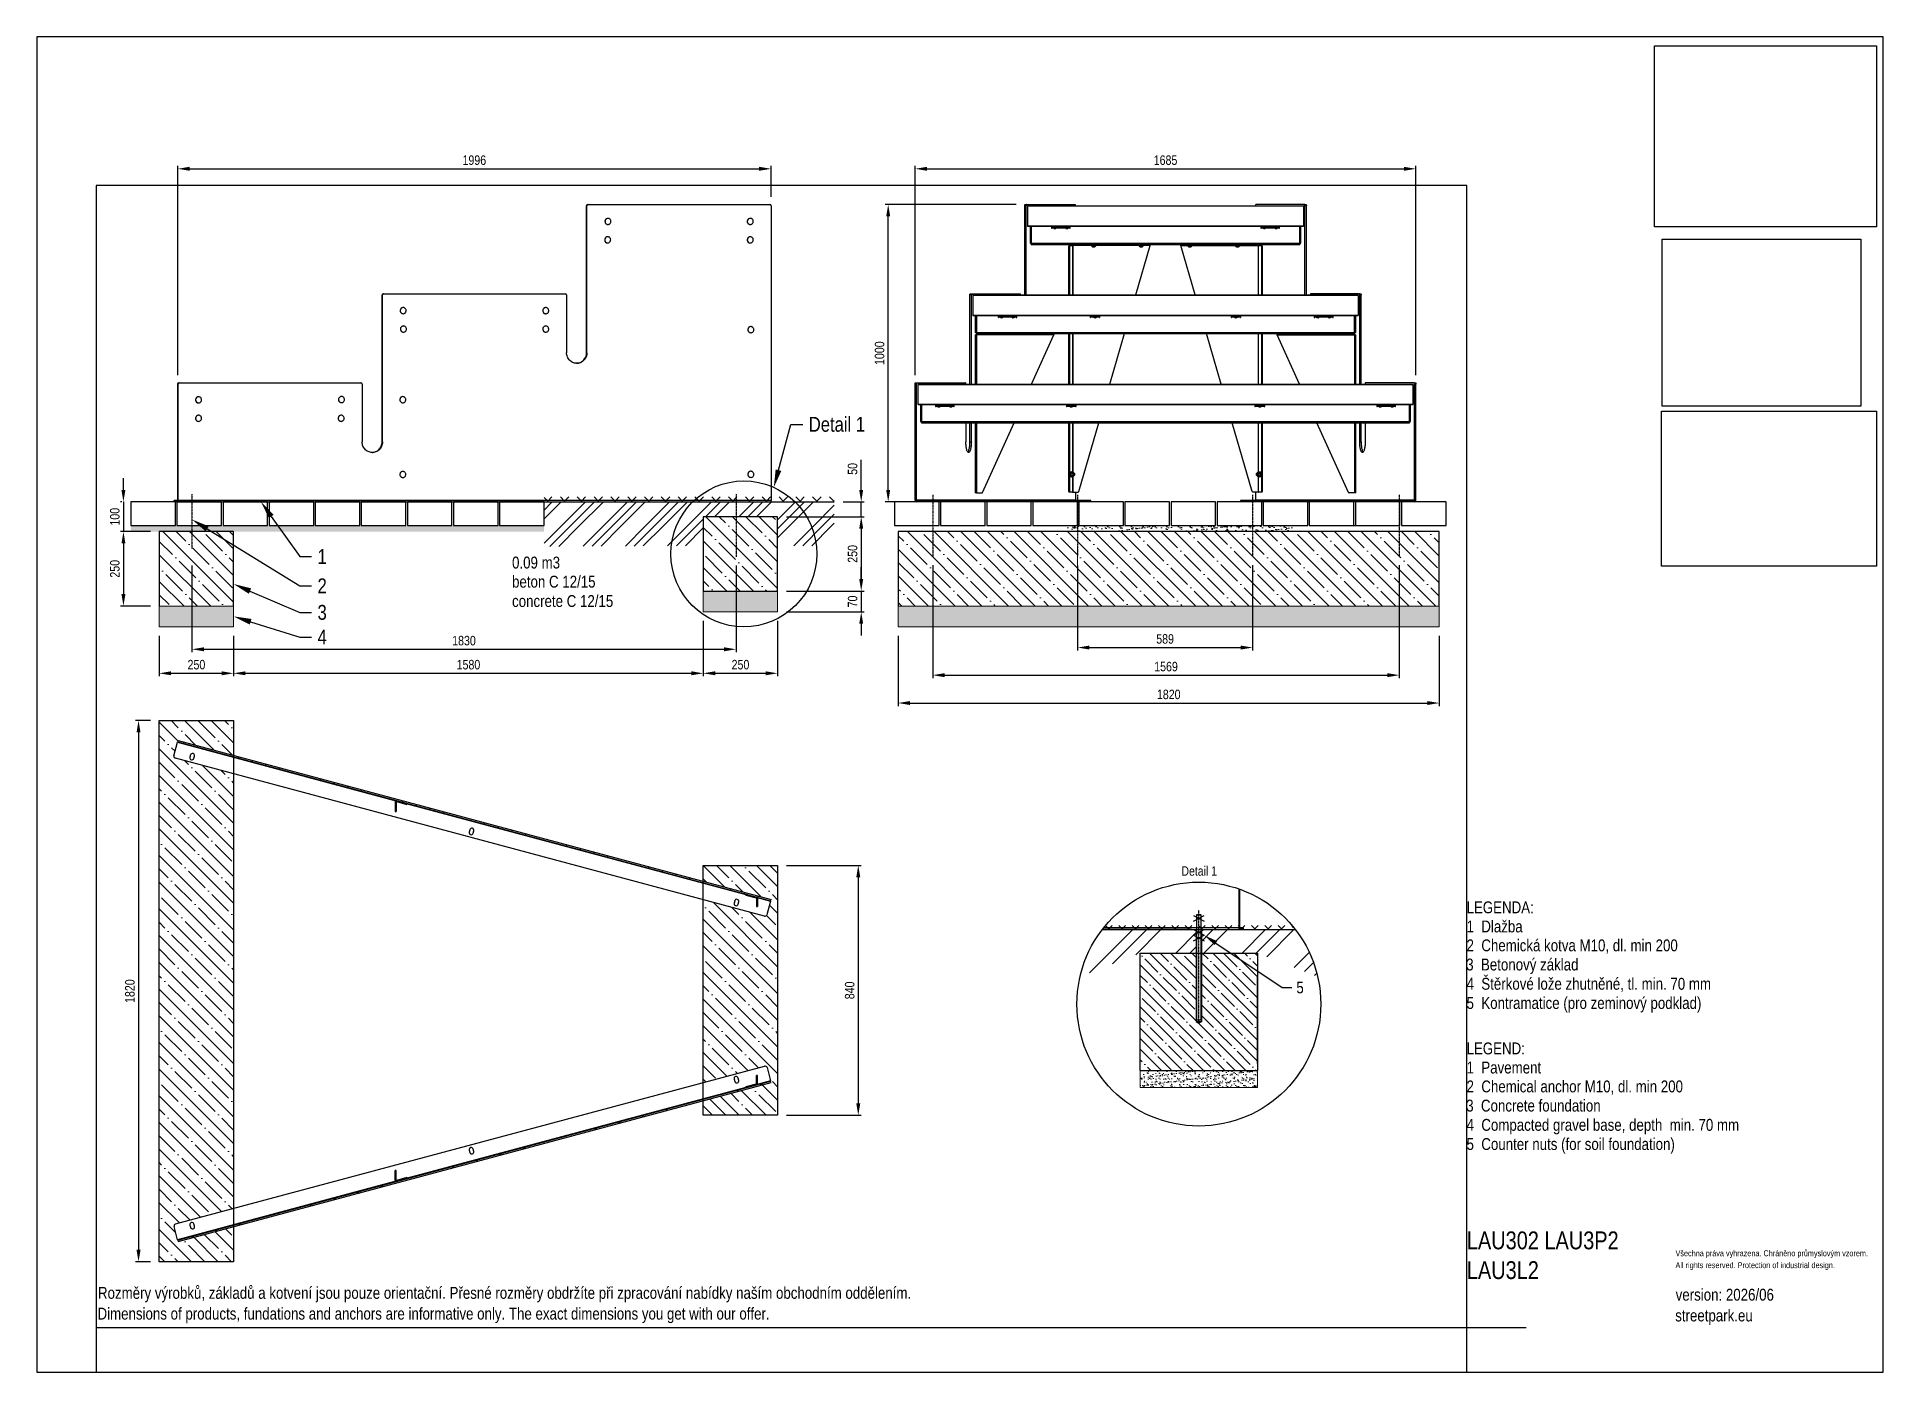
# Model space of a CAD drawing. Header units: millimetres. Extents: x 11758 to 17968, y 3782 to 8272.
import ezdxf
from ezdxf import colors
from ezdxf.entities.mleader import LeaderData, LeaderLine
from ezdxf.lldxf.tags import DXFTag
from ezdxf.math import Vec2, Vec3

# ---------------------------------------------------------------- set-up
doc = ezdxf.new("R2010")
doc.units = ezdxf.units.MM
doc.header["$LTSCALE"] = 0.1
doc.header["$XCLIPFRAME"] = 2
doc.linetypes.add('DashDot', pattern=[15, 9, -3, 0, -3])
doc.layers.add('Nekreslit', color=6, linetype='Continuous', plot=False)
doc.layers.add('SRAFY', color=251, linetype='Continuous', lineweight=13)
doc.styles.add('SEACAD_Arial', font='arial.ttf', dxfattribs={"width": 0.8})
tags = doc.linetypes.add('HIDDEN2', pattern=[4.7625, 3.175, -1.5875]).pattern_tags.tags
tags[6:7] = [DXFTag(74, 4), DXFTag(75, 0), DXFTag(340, '0'), DXFTag(46, 0.0), DXFTag(50, 0.0), DXFTag(44, 0.0), DXFTag(45, 0.0)]
tags[4:5] = [DXFTag(74, 4), DXFTag(75, 0), DXFTag(340, '0'), DXFTag(46, 0.0), DXFTag(50, 0.0), DXFTag(44, 0.0), DXFTag(45, 0.0)]
doc.dimstyles.new('ISO-25', dxfattribs={"dimtxt": 1.6, "dimasz": 2, "dimexe": 0.5, "dimexo": 1.5, "dimtad": 1, "dimdec": 0, "dimtxsty": 'SEACAD_Arial', "dimcen": 2, "dimadec": 0, "dimazin": 0, "dimtfac": 1, "dimtdec": 0, "dimtmove": 0, "dimatfit": 3, "dimfxl": 1, "dimarcsym": 0})
picture_1 = doc.add_image_def('image1.jpg', size_in_pixel=(1600, 1200))
picture_2 = doc.add_image_def('image2.jpg', size_in_pixel=(1600, 1200))
picture_3 = doc.add_image_def('image3.jpg', size_in_pixel=(1600, 1200))
pattern_1 = [(45, (11848.53, 3861.3), (-175.115, 175.115), []), (45, (11906.9, 3861.3), (-175.115, 175.115), []), (45, (11965.27, 3861.3), (-175.115, 175.115), []), (45, (12023.64, 3861.3), (-175.115, 175.115), [])]
pattern_2 = [(135, (3253.63, 66.455), (-44.90128, -44.90128), []), (135, (3253.63, 111.356), (-44.90128, -44.90128), [79.375, -15.875, 0, -15.875])]

msp = doc.modelspace()

# ---------------------------------------------------------------- texts
at = {"style": 'SEACAD_Arial', "width": 0.8}
for s, height, p in [('0.09 m3', 40, (13356.5, 6484)), ('beton C 12/15', 40, (13356.5, 6419.8)), ('concrete C 12/15', 40, (13356.5, 6354.6)), ('LEGENDA:', 40, (16567.2, 5324.5)), ('1  Dlažba', 40, (16567.2, 5260.3)), ('2  Chemická kotva M10, dl. min 200', 40, (16567.2, 5196.7)), ('3  Betonový základ', 40, (16566, 5132.2)), ('4  Štěrkové lože zhutněné, tl. min. 70 mm', 40, (16567.2, 5067.5)), ('5  Kontramatice (pro zeminový podklad)', 40, (16567.2, 5002.9)), ('LEGEND:', 40, (16567.2, 4850.1)), ('1  Pavement', 40, (16567.2, 4785.8)), ('2  Chemical anchor M10, dl. min 200', 40, (16567.2, 4722.3)), ('3  Concrete foundation', 40, (16566, 4657.8)), ('4  Compacted gravel base, depth  min. 70 mm', 40, (16567.2, 4593)), ('5  Counter nuts (for soil foundation)', 40, (16567.2, 4528.5)), ('Všechna práva vyhrazena. Chráněno průmyslovým vzorem.', 20, (17270.1, 4171.2)), ('All rights reserved. Protection of industrial design.', 20, (17270.1, 4131.2)), ('Rozměry výrobků, základů a kotvení jsou pouze orientační. Přesné rozměry obdržíte při zpracování nabídky naším obchodním oddělením.', 39.9982, (11963.7, 4028)), ('version: 2026/06', 40, (17270.6, 4021.9)), ('Dimensions of products, fundations and anchors are informative only. The exact dimensions you get with our offer.', 39.9982, (11962.1, 3958.2)), ('streetpark.eu', 40, (17269, 3952))]:
    msp.add_text(s, height=height, dxfattribs=at).set_placement(p)
at = {"attachment_point": 1, "style": 'SEACAD_Arial'}
for s, width, gutter_width, insert, char_height in [('Detail 1', 178.635, 158, (15608.1, 5482.5), 31.6), ('LAU302 LAU3P2\\PLAU3L2', 690.809, 200, (16568.2, 4254.6), 60)]:
    msp.add_mtext_dynamic_manual_height_columns(s, width=width, gutter_width=gutter_width, heights=[0], dxfattribs=dict(at, insert=insert, char_height=char_height))

# ---------------------------------------------------------------- blocks, each defined once
blk = doc.blocks.new('*D0')
at = {"color": 0, "lineweight": -2, "transparency": 16777216}
for p, q in [((14655.4, 6257.9), (14655.4, 6021.6)), ((16475.4, 6257.9), (16475.4, 6021.6)), ((14695.4, 6031.6), (16435.4, 6031.6))]:
    blk.add_line(p, q, dxfattribs=at)
at = {"color": 0, "transparency": 16777216}
for points in [[(14695.4, 6038.3), (14695.4, 6025), (14655.4, 6031.6)], [(16435.4, 6038.3), (16435.4, 6025), (16475.4, 6031.6)]]:
    blk.add_solid(points, dxfattribs=at)
at = {"layer": 'Defpoints', "color": 0, "transparency": 16777216}
for p in [(14655.4, 6287.9), (16475.4, 6287.9), (16475.4, 6031.6)]:
    blk.add_point(p, dxfattribs=at)
at = {"color": 0, "transparency": 16777216, "insert": (15565.4, 6060.5), "char_height": 32, "attachment_point": 5, "style": 'SEACAD_Arial'}
blk.add_mtext('1820', dxfattribs=at)
blk = doc.blocks.new('*D4')
at = {"color": 0, "lineweight": -2, "transparency": 16777216}
for p, q in [((12279.8, 6493.6), (12279.8, 6202.5)), ((14109.8, 6493.6), (14109.8, 6202.5)), ((12319.8, 6212.5), (14069.8, 6212.5))]:
    blk.add_line(p, q, dxfattribs=at)
at = {"color": 0, "transparency": 16777216}
for points in [[(12319.8, 6219.1), (12319.8, 6205.8), (12279.8, 6212.5)], [(14069.8, 6219.1), (14069.8, 6205.8), (14109.8, 6212.5)]]:
    blk.add_solid(points, dxfattribs=at)
at = {"layer": 'Defpoints', "color": 0, "transparency": 16777216}
for p in [(12279.8, 6523.6), (14109.8, 6523.6), (14109.8, 6212.5)]:
    blk.add_point(p, dxfattribs=at)
at = {"color": 0, "transparency": 16777216, "insert": (13194.8, 6241.3), "char_height": 32, "attachment_point": 5, "style": 'SEACAD_Arial'}
blk.add_mtext('1830', dxfattribs=at)
blk = doc.blocks.new('*D5')
at = {"color": 0, "lineweight": -2, "transparency": 16777216}
for p, q in [((14279.8, 6658.2), (14541, 6658.2)), ((14531, 6618.2), (14531, 6448.2)), ((14279.8, 6408.2), (14541, 6408.2))]:
    blk.add_line(p, q, dxfattribs=at)
at = {"color": 0, "transparency": 16777216}
for points in [[(14524.3, 6618.2), (14537.6, 6618.2), (14531, 6658.2)], [(14524.3, 6448.2), (14537.6, 6448.2), (14531, 6408.2)]]:
    blk.add_solid(points, dxfattribs=at)
at = {"layer": 'Defpoints', "color": 0, "transparency": 16777216}
for p in [(14249.8, 6658.2), (14249.8, 6408.2), (14531, 6408.2)]:
    blk.add_point(p, dxfattribs=at)
at = {"color": 0, "transparency": 16777216, "insert": (14502.1, 6533.2), "char_height": 32, "attachment_point": 5, "rotation": 90, "style": 'SEACAD_Arial'}
blk.add_mtext('250', dxfattribs=at)
blk = doc.blocks.new('*D6')
at = {"color": 0, "lineweight": -2, "transparency": 16777216}
for p, q in [((14531, 6448.2), (14531, 6488.2)), ((14279.8, 6408.2), (14541, 6408.2)), ((14531, 6408.2), (14531, 6338.2)), ((14279.8, 6338.2), (14541, 6338.2)), ((14531, 6298.2), (14531, 6258.2))]:
    blk.add_line(p, q, dxfattribs=at)
at = {"color": 0, "transparency": 16777216}
for points in [[(14524.3, 6448.2), (14537.6, 6448.2), (14531, 6408.2)], [(14524.3, 6298.2), (14537.6, 6298.2), (14531, 6338.2)]]:
    blk.add_solid(points, dxfattribs=at)
at = {"layer": 'Defpoints', "color": 0, "transparency": 16777216}
for p in [(14249.8, 6408.2), (14249.8, 6338.2), (14531, 6338.2)]:
    blk.add_point(p, dxfattribs=at)
at = {"color": 0, "transparency": 16777216, "insert": (14502.1, 6373.2), "char_height": 32, "attachment_point": 5, "rotation": 90, "style": 'SEACAD_Arial'}
blk.add_mtext('70', dxfattribs=at)
blk = doc.blocks.new('*D7')
at = {"color": 0, "lineweight": -2, "transparency": 16777216}
for p, q in [((12169.8, 6257.9), (12169.8, 6121.6)), ((12419.8, 6257.9), (12419.8, 6121.6)), ((12209.8, 6131.6), (12379.8, 6131.6))]:
    blk.add_line(p, q, dxfattribs=at)
at = {"color": 0, "transparency": 16777216}
for points in [[(12209.8, 6138.3), (12209.8, 6125), (12169.8, 6131.6)], [(12379.8, 6138.3), (12379.8, 6125), (12419.8, 6131.6)]]:
    blk.add_solid(points, dxfattribs=at)
at = {"layer": 'Defpoints', "color": 0, "transparency": 16777216}
for p in [(12169.8, 6287.9), (12419.8, 6287.9), (12419.8, 6131.6)]:
    blk.add_point(p, dxfattribs=at)
at = {"color": 0, "transparency": 16777216, "insert": (12294.8, 6160.5), "char_height": 32, "attachment_point": 5, "style": 'SEACAD_Arial'}
blk.add_mtext('250', dxfattribs=at)
blk = doc.blocks.new('*D8')
at = {"color": 0, "lineweight": -2, "transparency": 16777216}
for p, q in [((13999.8, 6308.2), (13999.8, 6121.6)), ((14249.8, 6308.2), (14249.8, 6121.6)), ((14039.8, 6131.6), (14209.8, 6131.6))]:
    blk.add_line(p, q, dxfattribs=at)
at = {"color": 0, "transparency": 16777216}
for points in [[(14039.8, 6138.3), (14039.8, 6125), (13999.8, 6131.6)], [(14209.8, 6138.3), (14209.8, 6125), (14249.8, 6131.6)]]:
    blk.add_solid(points, dxfattribs=at)
at = {"layer": 'Defpoints', "color": 0, "transparency": 16777216}
for p in [(13999.8, 6338.2), (14249.8, 6338.2), (14249.8, 6131.6)]:
    blk.add_point(p, dxfattribs=at)
at = {"color": 0, "transparency": 16777216, "insert": (14124.8, 6160.5), "char_height": 32, "attachment_point": 5, "style": 'SEACAD_Arial'}
blk.add_mtext('250', dxfattribs=at)
blk = doc.blocks.new('*D9')
at = {"color": 0, "lineweight": -2, "transparency": 16777216}
for p, q in [((13999.8, 6308.2), (13999.8, 6121.6)), ((12419.8, 6257.9), (12419.8, 6121.6)), ((12459.8, 6131.6), (13959.8, 6131.6))]:
    blk.add_line(p, q, dxfattribs=at)
at = {"color": 0, "transparency": 16777216}
for points in [[(12459.8, 6138.3), (12459.8, 6125), (12419.8, 6131.6)], [(13959.8, 6138.3), (13959.8, 6125), (13999.8, 6131.6)]]:
    blk.add_solid(points, dxfattribs=at)
at = {"layer": 'Defpoints', "color": 0, "transparency": 16777216}
for p in [(13999.8, 6338.2), (12419.8, 6287.9), (13999.8, 6131.6)]:
    blk.add_point(p, dxfattribs=at)
at = {"color": 0, "transparency": 16777216, "insert": (13209.8, 6160.5), "char_height": 32, "attachment_point": 5, "style": 'SEACAD_Arial'}
blk.add_mtext('1580', dxfattribs=at)
blk = doc.blocks.new('*D10')
at = {"color": 0, "lineweight": -2, "transparency": 16777216}
for p, q in [((14531, 6748.2), (14531, 6849.8)), ((14470.5, 6708.2), (14541, 6708.2)), ((14531, 6658.2), (14531, 6708.2)), ((14434.8, 6658.2), (14541, 6658.2)), ((14531, 6618.2), (14531, 6578.2))]:
    blk.add_line(p, q, dxfattribs=at)
at = {"color": 0, "transparency": 16777216}
for points in [[(14524.3, 6748.2), (14537.6, 6748.2), (14531, 6708.2)], [(14524.3, 6618.2), (14537.6, 6618.2), (14531, 6658.2)]]:
    blk.add_solid(points, dxfattribs=at)
at = {"layer": 'Defpoints', "color": 0, "transparency": 16777216}
for p in [(14440.5, 6708.2), (14531, 6708.2), (14404.8, 6658.2)]:
    blk.add_point(p, dxfattribs=at)
at = {"color": 0, "transparency": 16777216, "insert": (14502.1, 6819), "char_height": 32, "attachment_point": 5, "rotation": 90, "style": 'SEACAD_Arial'}
blk.add_mtext('50', dxfattribs=at)
blk = doc.blocks.new('*D14')
at = {"color": 0, "lineweight": -2, "transparency": 16777216}
for p, q in [((12049.3, 6748.2), (12049.3, 6788.2)), ((12044.3, 6708.2), (12039.3, 6708.2)), ((12049.3, 6708.2), (12049.3, 6608.2)), ((12139.8, 6608.2), (12039.3, 6608.2)), ((12049.3, 6568.2), (12049.3, 6528.2))]:
    blk.add_line(p, q, dxfattribs=at)
at = {"color": 0, "transparency": 16777216}
for points in [[(12042.6, 6748.2), (12055.9, 6748.2), (12049.3, 6708.2)], [(12042.6, 6568.2), (12055.9, 6568.2), (12049.3, 6608.2)]]:
    blk.add_solid(points, dxfattribs=at)
at = {"layer": 'Defpoints', "color": 0, "transparency": 16777216}
for p in [(12074.3, 6708.2), (12049.3, 6608.2), (12169.8, 6608.2)]:
    blk.add_point(p, dxfattribs=at)
at = {"color": 0, "transparency": 16777216, "insert": (12020.4, 6658.2), "char_height": 32, "attachment_point": 5, "rotation": 90, "style": 'SEACAD_Arial'}
blk.add_mtext('100', dxfattribs=at)
blk = doc.blocks.new('*D18')
at = {"color": 0, "lineweight": -2, "transparency": 16777216}
for p, q in [((12139.8, 6608.2), (12039.3, 6608.2)), ((12049.3, 6568.2), (12049.3, 6397.9)), ((12139.8, 6357.9), (12039.3, 6357.9))]:
    blk.add_line(p, q, dxfattribs=at)
at = {"color": 0, "transparency": 16777216}
for points in [[(12042.6, 6568.2), (12055.9, 6568.2), (12049.3, 6608.2)], [(12042.6, 6397.9), (12055.9, 6397.9), (12049.3, 6357.9)]]:
    blk.add_solid(points, dxfattribs=at)
at = {"layer": 'Defpoints', "color": 0, "transparency": 16777216}
for p in [(12169.8, 6608.2), (12049.3, 6357.9), (12169.8, 6357.9)]:
    blk.add_point(p, dxfattribs=at)
at = {"color": 0, "transparency": 16777216, "insert": (12020.4, 6483.1), "char_height": 32, "attachment_point": 5, "rotation": 90, "style": 'SEACAD_Arial'}
blk.add_mtext('250', dxfattribs=at)
blk = doc.blocks.new('*D23')
at = {"color": 0, "lineweight": -2, "transparency": 16777216}
for p, q in [((14279.8, 5485.3), (14531.1, 5485.3)), ((14521.1, 5445.3), (14521.1, 4685.3)), ((14279.8, 4645.3), (14531.1, 4645.3))]:
    blk.add_line(p, q, dxfattribs=at)
at = {"color": 0, "transparency": 16777216}
for points in [[(14514.4, 5445.3), (14527.8, 5445.3), (14521.1, 5485.3)], [(14514.4, 4685.3), (14527.8, 4685.3), (14521.1, 4645.3)]]:
    blk.add_solid(points, dxfattribs=at)
at = {"layer": 'Defpoints', "color": 0, "transparency": 16777216}
for p in [(14249.8, 5485.3), (14249.8, 4645.3), (14521.1, 4645.3)]:
    blk.add_point(p, dxfattribs=at)
at = {"color": 0, "transparency": 16777216, "insert": (14492.3, 5065.3), "char_height": 32, "attachment_point": 5, "rotation": 90, "style": 'SEACAD_Arial'}
blk.add_mtext('840', dxfattribs=at)
blk = doc.blocks.new('*D24')
at = {"color": 0, "lineweight": -2, "transparency": 16777216}
for p, q in [((12139.8, 5972.8), (12090, 5972.8)), ((12100, 5932.8), (12100, 4192.8)), ((12139.8, 4152.8), (12090, 4152.8))]:
    blk.add_line(p, q, dxfattribs=at)
at = {"color": 0, "transparency": 16777216}
for points in [[(12093.4, 5932.8), (12106.7, 5932.8), (12100, 5972.8)], [(12093.4, 4192.8), (12106.7, 4192.8), (12100, 4152.8)]]:
    blk.add_solid(points, dxfattribs=at)
at = {"layer": 'Defpoints', "color": 0, "transparency": 16777216}
for p in [(12169.8, 5972.8), (12100, 4152.8), (12169.8, 4152.8)]:
    blk.add_point(p, dxfattribs=at)
at = {"color": 0, "transparency": 16777216, "insert": (12071.2, 5062.8), "char_height": 32, "attachment_point": 5, "rotation": 90, "style": 'SEACAD_Arial'}
blk.add_mtext('1820', dxfattribs=at)
blk = doc.blocks.new('*D25')
at = {"color": 0, "lineweight": -2, "transparency": 16777216}
for p, q in [((15258.8, 6492.9), (15258.8, 6208.2)), ((15847.4, 6495.7), (15847.4, 6208.2)), ((15298.8, 6218.2), (15807.4, 6218.2))]:
    blk.add_line(p, q, dxfattribs=at)
at = {"color": 0, "transparency": 16777216}
for points in [[(15298.8, 6224.9), (15298.8, 6211.5), (15258.8, 6218.2)], [(15807.4, 6224.9), (15807.4, 6211.5), (15847.4, 6218.2)]]:
    blk.add_solid(points, dxfattribs=at)
at = {"layer": 'Defpoints', "color": 0, "transparency": 16777216}
for p in [(15258.8, 6522.9), (15847.4, 6525.7), (15847.4, 6218.2)]:
    blk.add_point(p, dxfattribs=at)
at = {"color": 0, "transparency": 16777216, "insert": (15553.1, 6247), "char_height": 32, "attachment_point": 5, "style": 'SEACAD_Arial'}
blk.add_mtext('589', dxfattribs=at)
blk = doc.blocks.new('*D26')
at = {"color": 0, "lineweight": -2, "transparency": 16777216}
for p, q in [((14771.6, 6495.2), (14771.6, 6115.3)), ((16341, 6495.7), (16341, 6115.3)), ((14811.6, 6125.3), (16301, 6125.3))]:
    blk.add_line(p, q, dxfattribs=at)
at = {"color": 0, "transparency": 16777216}
for points in [[(14811.6, 6132), (14811.6, 6118.6), (14771.6, 6125.3)], [(16301, 6132), (16301, 6118.6), (16341, 6125.3)]]:
    blk.add_solid(points, dxfattribs=at)
at = {"layer": 'Defpoints', "color": 0, "transparency": 16777216}
for p in [(14771.6, 6525.2), (16341, 6525.7), (16341, 6125.3)]:
    blk.add_point(p, dxfattribs=at)
at = {"color": 0, "transparency": 16777216, "insert": (15556.3, 6154.1), "char_height": 32, "attachment_point": 5, "style": 'SEACAD_Arial'}
blk.add_mtext('1569', dxfattribs=at)
blk = doc.blocks.new('*D27')
at = {"color": 0, "lineweight": -2, "transparency": 16777216}
for p, q in [((12231.7, 7134.2), (12231.7, 7838.2)), ((12271.7, 7828.2), (14187.6, 7828.2)), ((14227.6, 7734.2), (14227.6, 7838.2))]:
    blk.add_line(p, q, dxfattribs=at)
at = {"color": 0, "transparency": 16777216}
for points in [[(12271.7, 7834.9), (12271.7, 7821.6), (12231.7, 7828.2)], [(14187.6, 7834.9), (14187.6, 7821.6), (14227.6, 7828.2)]]:
    blk.add_solid(points, dxfattribs=at)
at = {"layer": 'Defpoints', "color": 0, "transparency": 16777216}
for p in [(14227.6, 7828.2), (14227.6, 7704.2), (12231.7, 7104.2)]:
    blk.add_point(p, dxfattribs=at)
at = {"color": 0, "transparency": 16777216, "insert": (13229.6, 7857.1), "char_height": 32, "attachment_point": 5, "style": 'SEACAD_Arial'}
blk.add_mtext('1996', dxfattribs=at)
blk = doc.blocks.new('*D28')
at = {"color": 0, "lineweight": -2, "transparency": 16777216}
for p, q in [((15052.1, 7708.2), (14611.7, 7708.2)), ((14621.7, 6748.2), (14621.7, 7668.2)), ((14688.1, 6708.2), (14611.7, 6708.2))]:
    blk.add_line(p, q, dxfattribs=at)
at = {"color": 0, "transparency": 16777216}
for points in [[(14615, 7668.2), (14628.3, 7668.2), (14621.7, 7708.2)], [(14615, 6748.2), (14628.3, 6748.2), (14621.7, 6708.2)]]:
    blk.add_solid(points, dxfattribs=at)
at = {"layer": 'Defpoints', "color": 0, "transparency": 16777216}
for p in [(14621.7, 7708.2), (15082.1, 7708.2), (14718.1, 6708.2)]:
    blk.add_point(p, dxfattribs=at)
at = {"color": 0, "transparency": 16777216, "insert": (14592.8, 7208.2), "char_height": 32, "attachment_point": 5, "rotation": 90, "style": 'SEACAD_Arial'}
blk.add_mtext('1000', dxfattribs=at)
blk = doc.blocks.new('*D29')
at = {"color": 0, "lineweight": -2, "transparency": 16777216}
for p, q in [((14712.3, 7134.2), (14712.3, 7838.2)), ((14752.3, 7828.2), (16356.8, 7828.2)), ((16396.8, 7134.2), (16396.8, 7838.2))]:
    blk.add_line(p, q, dxfattribs=at)
at = {"color": 0, "transparency": 16777216}
for points in [[(14752.3, 7834.9), (14752.3, 7821.6), (14712.3, 7828.2)], [(16356.8, 7834.9), (16356.8, 7821.6), (16396.8, 7828.2)]]:
    blk.add_solid(points, dxfattribs=at)
at = {"layer": 'Defpoints', "color": 0, "transparency": 16777216}
for p in [(16396.8, 7828.2), (14712.3, 7104.2), (16396.8, 7104.2)]:
    blk.add_point(p, dxfattribs=at)
at = {"color": 0, "transparency": 16777216, "insert": (15554.6, 7857.1), "char_height": 32, "attachment_point": 5, "style": 'SEACAD_Arial'}
blk.add_mtext('1685', dxfattribs=at)

# ---------------------------------------------------------------- dimensions: what is measured, and where the dimension line sits
for base, p1, p2, picture, middle in [((14227.6, 7828.2), (12231.7, 7104.2), (14227.6, 7704.2), '*D27', (13229.6, 7857.1)), ((16396.8341, 7828.2199), (14712.2849, 7104.2496), (16396.8341, 7104.2496), '*D29', (15554.5595, 7857.0582)), ((16341, 6125.3), (14771.6, 6525.2), (16341, 6525.7), '*D26', (15556.3, 6154.1)), ((15847.4, 6218.2), (15258.8, 6522.9), (15847.4, 6525.7), '*D25', (15553.1, 6247))]:
    dim = msp.add_linear_dim(base=base, p1=p1, p2=p2, dimstyle='ISO-25')
    dim.commit()
    dim.dimension.update_dxf_attribs({"geometry": picture, "text_midpoint": middle})
for base, p1, p2, picture, middle in [((14621.7, 7708.2), (14718.1, 6708.2), (15082.1, 7708.2), '*D28', (14592.8, 7208.2)), ((14521.1, 4645.3), (14249.8, 5485.3), (14249.8, 4645.3), '*D23', (14492.3, 5065.3))]:
    dim = msp.add_linear_dim(base=base, p1=p1, p2=p2, angle=90, dimstyle='ISO-25')
    dim.commit()
    dim.dimension.update_dxf_attribs({"geometry": picture, "text_midpoint": middle})
for base, p1, p2, picture, middle in [((14531, 6708.2), (14404.8, 6658.2), (14440.5, 6708.2), '*D10', (14531, 6819)), ((12049.3, 6608.2), (12074.3, 6708.2), (12169.8, 6608.2), '*D14', (12049.3, 6658.2)), ((12049.3, 6357.9), (12169.8, 6608.2), (12169.8, 6357.9), '*D18', (12049.3, 6483.1)), ((12100, 4152.8), (12169.8, 5972.8), (12169.8, 4152.8), '*D24', (12100, 5062.8))]:
    dim = msp.add_linear_dim(base=base, p1=p1, p2=p2, angle=90, dimstyle='ISO-25')
    dim.commit()
    dim.dimension.update_dxf_attribs({"geometry": picture, "text_midpoint": middle, "dimtype": 160})
dim = msp.add_linear_dim(base=(14531, 6408.2), p1=(14249.8, 6658.2), p2=(14249.8, 6408.2), angle=90, dimstyle='ISO-25', override={"dimscale": 0})
dim.commit()
dim.dimension.update_dxf_attribs({"geometry": '*D5', "text_midpoint": (14531, 6533.2), "dimtype": 160})
dim = msp.add_linear_dim(base=(14109.8, 6212.5), p1=(12279.8, 6523.6), p2=(14109.8, 6523.6), dimstyle='ISO-25', override={"dimscale": 0, "dimrnd": 10})
dim.commit()
dim.dimension.update_dxf_attribs({"geometry": '*D4', "text_midpoint": (13194.8, 6212.5), "dimtype": 160})
dim = msp.add_linear_dim(base=(14531, 6338.2), p1=(14249.8, 6408.2), p2=(14249.8, 6338.2), angle=90, dimstyle='ISO-25', override={"dimscale": 0, "dimtmove": 1})
dim.commit()
dim.dimension.update_dxf_attribs({"geometry": '*D6', "text_midpoint": (14502.1, 6373.2)})
for base, p1, p2, override, picture, middle in [((13999.8, 6131.6), (12419.8, 6287.9), (13999.8, 6338.2), {"dimscale": 0, "dimrnd": 10}, '*D9', (13209.8, 6160.5)), ((14249.8, 6131.6), (13999.8, 6338.2), (14249.8, 6338.2), {"dimscale": 0}, '*D8', (14124.8, 6160.5)), ((12419.8, 6131.6), (12169.8, 6287.9), (12419.8, 6287.9), {"dimscale": 0}, '*D7', (12294.8, 6160.5)), ((16475.4, 6031.6), (14655.4, 6287.9), (16475.4, 6287.9), {"dimscale": 0, "dimrnd": 10}, '*D0', (15565.4, 6060.5))]:
    dim = msp.add_linear_dim(base=base, p1=p1, p2=p2, dimstyle='ISO-25', override=override)
    dim.commit()
    dim.dimension.update_dxf_attribs({"geometry": picture, "text_midpoint": middle})

# ---------------------------------------------------------------- hatches: boundary and pattern name
at = {"linetype": 'Continuous', "lineweight": 18}
h = msp.add_hatch(dxfattribs=at)
h.set_pattern_fill('DIN 201 OCEL A OCELOVÁ LITINA', color=256, scale=13, style=0, pattern_type=2)
h.set_pattern_definition(pattern_1)
h.paths.add_polyline_path([(12231.7, 5900.7), (14226.3, 5366.2), (14227.6, 5371), (12233, 5905.5)], flags=0)
h = msp.add_hatch(dxfattribs=at)
h.set_pattern_fill('DIN 201 OCEL A OCELOVÁ LITINA', color=256, scale=13, style=0, pattern_type=2)
h.set_pattern_definition(pattern_1)
edge = h.paths.add_edge_path(flags=0)
edge.add_line((12963.7, 5699.2), (12963.7, 5666.5))
edge.add_line((12963.7, 5666.5), (12966.7, 5666.5))
edge.add_line((12966.7, 5666.5), (12966.7, 5699.2))
edge.add_arc((12967.7, 5699.2), 1, 75, 180, ccw=False)
edge.add_line((12967.9, 5700.1), (13002.7, 5690.8))
edge.add_line((13002.7, 5690.8), (13003.5, 5693.7))
edge.add_line((13003.5, 5693.7), (12968.7, 5703))
edge.add_arc((12967.7, 5699.2), 4, 75, 180)
h = msp.add_hatch(dxfattribs=at)
h.set_pattern_fill('DIN 201 OCEL A OCELOVÁ LITINA', color=256, scale=13, style=0, pattern_type=2)
h.set_pattern_definition(pattern_1)
h.paths.add_polyline_path([(14226.3, 4760.2), (12231.7, 4225.8), (12233, 4221), (14227.6, 4755.4)], flags=0)
h = msp.add_hatch(dxfattribs=at)
h.set_pattern_fill('DIN 201 OCEL A OCELOVÁ LITINA', color=256, scale=13, angle=90, style=0, pattern_type=2)
h.set_pattern_definition([(135, (11848.53, 3861.3), (-175.115, -175.115), []), (135, (11848.53, 3919.68), (-175.115, -175.115), []), (135, (11848.53, 3978.05), (-175.115, -175.115), []), (135, (11848.53, 4036.42), (-175.115, -175.115), [])])
edge = h.paths.add_edge_path(flags=0)
edge.add_line((14181.7, 4751.4), (14181.7, 4778.6))
edge.add_line((14181.7, 4778.6), (14178.7, 4778.6))
edge.add_line((14178.7, 4778.6), (14178.7, 4751.4))
edge.add_arc((14177.7, 4751.4), 1, 285, 360, ccw=False)
edge.add_line((14178, 4750.4), (14142.3, 4740.8))
edge.add_line((14142.3, 4740.8), (14143.1, 4737.9))
edge.add_line((14143.1, 4737.9), (14178.8, 4747.5))
edge.add_arc((14177.7, 4751.4), 4, 285, 360)
h = msp.add_hatch(dxfattribs=at)
h.set_pattern_fill('DIN 201 OCEL A OCELOVÁ LITINA', color=256, scale=13, style=0, pattern_type=2)
h.set_pattern_definition(pattern_1)
edge = h.paths.add_edge_path(flags=0)
edge.add_line((12966.7, 4427.3), (12966.7, 4459.9))
edge.add_line((12966.7, 4459.9), (12963.7, 4459.9))
edge.add_line((12963.7, 4459.9), (12963.7, 4427.3))
edge.add_arc((12967.7, 4427.3), 4, 180, 285)
edge.add_line((12968.7, 4423.4), (13003.5, 4432.7))
edge.add_line((13003.5, 4432.7), (13002.7, 4435.6))
edge.add_line((13002.7, 4435.6), (12967.9, 4426.3))
edge.add_arc((12967.7, 4427.3), 1, 180, 285, ccw=False)
at = {"layer": 'SRAFY'}
h = msp.add_hatch(dxfattribs=at)
h.set_pattern_fill('GOST_GROUND', color=256, scale=10)
h.set_pattern_definition([(45, (6450.33, 1393.59), (141.4214, -9e-15), [200]), (45, (6480.33, 1393.59), (141.4214, -9e-15), [200]), (45, (6510.33, 1393.59), (141.4214, -9e-15), [200])])
h.paths.add_polyline_path([(13999.8, 6560.6), (13464.1, 6558.3), (13464.5, 6705.8), (14440.5, 6708.2), (14440.5, 6560.8), (14249.8, 6560.8), (14249.8, 6658.2), (13999.8, 6658.2)])
h = msp.add_hatch(dxfattribs=at)
h.set_pattern_fill('TERACO', color=256, scale=20)
h.set_pattern_definition([(45, (6914.72, 1393.59), (-28.28427, 28.28427), [20, -20]), (135, (6971.29, 1393.59), (-28.28427, -28.28427), [20, -20])])
h.paths.add_polyline_path([(13464.4, 6708.2), (13464.4, 6731.3), (14440.5, 6731.3), (14440.5, 6708.3)])
h = msp.add_hatch(dxfattribs=at)
h.set_pattern_fill('ANSI35', color=256, scale=10, angle=90)
h.set_pattern_definition([(135, (5958.34, 1148.074), (-44.9013, -44.9013), []), (135, (5958.34, 1192.975), (-44.9013, -44.9013), [79.375, -15.875, 0, -15.875])])
h.paths.add_polyline_path([(14249.8, 6658.2), (13999.8, 6658.2), (13999.8, 6408.2), (14249.8, 6408.2)])
h = msp.add_hatch(dxfattribs=at)
h.set_pattern_fill('AR-SAND', color=256, scale=0.5)
h.set_pattern_definition([(37.5, (5538.856, 1393.591), (-0.800016, 24.47066), [0, -19.304, 0, -21.59, 0, -20.6375]), (7.5, (5538.856, 1393.59), (22.47616, 35.84126), [0, -10.414, 0, -17.399, 0, -6.6675]), (327.5, (5523.235, 1393.591), (39.54962, 0.07186), [0, -6.35, 0, -22.86, 0, -29.845]), (317.5, (5523.235, 1393.59), (38.17782, 11.14647), [0, -3.175, 0, -14.986, 0, -17.145])])
h.paths.add_polyline_path([(12074.3, 6628.2), (12074.3, 6608.3), (12104.8, 6608.2), (12224.8, 6608.1), (12224.8, 6628.2)])
h.paths.add_polyline_path([(13464.3, 6607.9), (13464.3, 6628.2), (12224.8, 6628.2), (12224.8, 6608.1), (12354.8, 6607.9)])
h = msp.add_hatch(dxfattribs=at)
h.set_pattern_fill('ANSI35', color=256, scale=10, angle=90)
h.set_pattern_definition([(135, (5568.856, 1097.8), (-44.9013, -44.9013), []), (135, (5568.856, 1142.703), (-44.9013, -44.9013), [79.375, -15.875, 0, -15.875])])
h.paths.add_polyline_path([(12419.8, 6608.1), (12169.8, 6608.2), (12169.8, 6357.9), (12419.8, 6358.1)])
h = msp.add_hatch(dxfattribs=at)
h.set_pattern_fill('ANSI35', color=256, scale=10, angle=90)
h.set_pattern_definition([(135, (9869.4, 1097.8), (-44.9013, -44.9013), []), (135, (9869.4, 1142.703), (-44.9013, -44.9013), [79.375, -15.875, 0, -15.875])])
h.paths.add_polyline_path([(16475.4, 6608.1), (15333.8, 6608.2), (15333.8, 6357.9), (16475.4, 6358.1)])
edge = h.paths.add_edge_path()
edge.add_line((15333.8, 6608.2), (14655.3, 6608.2))
edge.add_line((14655.3, 6608.2), (14655.4, 6357.9))
edge.add_line((14655.4, 6357.9), (15306.8, 6357.9))
edge.add_arc((15306.8, 6357.9), 0.01, 270.00009, 540)
edge.add_arc((15306.8, 6357.9), 0.01, 180, 270.00009)
edge.add_line((15306.8, 6357.9), (15333.8, 6357.9))
edge.add_line((15333.8, 6357.9), (15333.8, 6608.2))
h = msp.add_hatch(dxfattribs=at)
h.set_pattern_fill('AR-SAND', color=256, scale=0.5)
h.set_pattern_definition([(37.5, (8990.623, 1393.591), (-0.800016, 24.47066), [0, -19.304, 0, -21.59, 0, -20.6375]), (7.5, (8990.623, 1393.59), (22.47616, 35.84126), [0, -10.414, 0, -17.399, 0, -6.6675]), (327.5, (8975.002, 1393.591), (39.54962, 0.07186), [0, -6.35, 0, -22.86, 0, -29.845]), (317.5, (8975.002, 1393.59), (38.17782, 11.14647), [0, -3.175, 0, -14.986, 0, -17.145])])
h.paths.add_polyline_path([(15216.1, 6628.2), (15216.1, 6608.3), (15556.6, 6608.2), (15676.6, 6608.1), (15676.6, 6628.2)])
h.paths.add_polyline_path([(15986.1, 6607.9), (15986.1, 6628.2), (15676.6, 6628.2), (15676.6, 6608.1), (15806.6, 6607.9)])
h = msp.add_hatch(dxfattribs=at)
h.set_pattern_fill('AR-SAND', color=256, scale=0.5)
h.set_pattern_definition([(37.5, (7468.933, -303.591), (-0.800016, 24.47066), [0, -19.304, 0, -21.59, 0, -20.6375]), (7.5, (7468.933, -303.59), (22.47616, 35.84126), [0, -10.414, 0, -17.399, 0, -6.6675]), (327.5, (7453.312, -303.59), (39.54962, 0.07186), [0, -6.35, 0, -22.86, 0, -29.845]), (317.5, (7453.31, -303.59), (38.17782, 11.14647), [0, -3.175, 0, -14.986, 0, -17.145])])
h.paths.add_polyline_path([(12419.8, 6357.9), (12169.8, 6357.9), (12169.8, 6287.9), (12419.8, 6287.9)])
h.paths.add_polyline_path([(13999.8, 6408.2), (14249.8, 6408.2), (14249.8, 6338.2), (13999.8, 6338.2)])
h = msp.add_hatch(dxfattribs=at)
h.set_pattern_fill('AR-SAND', color=256, scale=0.5)
h.set_pattern_definition([(37.5, (9869.398, 1097.802), (-0.800016, 24.47066), [0, -19.304, 0, -21.59, 0, -20.6375]), (7.5, (9869.398, 1097.802), (22.47616, 35.84126), [0, -10.414, 0, -17.399, 0, -6.6675]), (327.5, (9853.777, 1097.802), (39.54962, 0.07186), [0, -6.35, 0, -22.86, 0, -29.845]), (317.5, (9853.777, 1097.802), (38.17782, 11.14647), [0, -3.175, 0, -14.986, 0, -17.145])])
h.paths.add_polyline_path([(16475.4, 6287.9), (16475.4, 6357.9), (14655.4, 6357.8), (14655.4, 6287.8)])
h = msp.add_hatch(dxfattribs=at)
h.set_pattern_fill('ANSI35', color=256, scale=10, angle=90)
h.set_pattern_definition(pattern_2)
h.paths.add_polyline_path([(12169.8, 4152.8), (12419.8, 4152.8), (12419.8, 4271), (12233, 4221), (12231.7, 4225.8), (12219.5, 4271.2, -0.414214), (12224.5, 4279.8), (12419.8, 4332.1), (12419.8, 5793.3), (12224.2, 5845.7, -0.414214), (12219.3, 5854.3), (12231.4, 5899.7), (12231.7, 5900.7), (12233, 5905.5), (12419.8, 5855.4), (12419.8, 5972.8), (12169.8, 5972.8)])
h = msp.add_hatch(dxfattribs=at)
h.set_pattern_fill('ANSI35', color=256, scale=10, angle=90)
h.set_pattern_definition(pattern_2)
h.paths.add_polyline_path([(13999.8, 4755.5), (14205.6, 4810.6, -0.414214), (14214.1, 4805.6), (14226.1, 4761.2), (14226.3, 4760.2), (14227.6, 4755.4), (13999.8, 4694.4), (13999.8, 4645.3), (14249.8, 4645.3), (14249.8, 5485.3), (13999.8, 5485.3), (13999.8, 5432.1), (14227.6, 5371), (14226.3, 5366.2), (14213.9, 5319.8, -0.414214), (14205.3, 5314.9), (13999.8, 5370)])
h = msp.add_hatch(dxfattribs=at)
h.set_pattern_fill('TERACO', color=256, scale=15.799973)
h.set_pattern_definition([(45, (9151.93, 1071.098), (-22.34454, 22.34454), [15.79997, -15.79997]), (135, (9196.618, 1071.098), (-22.34454, -22.34454), [15.79997, -15.79997])])
h.paths.add_polyline_path([(15349.3, 5269.7), (15349.3, 5287.9), (15984.1, 5287.9), (15984.1, 5269.7)])
h = msp.add_hatch(dxfattribs=at)
h.set_pattern_fill('GOST_GROUND', color=256, scale=15.799973)
h.set_pattern_definition([(45, (9758.33, 1818.05), (223.4454, -1e-14), [316]), (45, (9805.73, 1818.05), (223.4454, -1e-14), [316]), (45, (9853.13, 1818.05), (223.4454, -1e-14), [316])])
edge = h.paths.add_edge_path()
edge.add_line((15658.8, 5269.7), (15641.4, 5269.7))
edge.add_line((15641.4, 5269.7), (15342.1, 5269.7))
edge.add_arc((15666.7, 5019.1), 410.1, 142.33693, 166.98753)
edge.add_line((15267.2, 5111.5), (15469.2, 5190.7))
edge.add_line((15469.2, 5190.7), (15658.8, 5190.7))
edge.add_line((15658.8, 5190.7), (15658.8, 5269.7))
edge = h.paths.add_edge_path()
edge.add_line((15991.4, 5269.7), (15692, 5269.7))
edge.add_line((15692, 5269.7), (15674.6, 5269.7))
edge.add_line((15674.6, 5269.7), (15674.6, 5190.7))
edge.add_line((15674.6, 5190.7), (15864.2, 5190.7))
edge.add_line((15864.2, 5190.7), (16066.3, 5111.5))
edge.add_arc((15666.7, 5019.1), 410.1, 13.01247, 37.66307)
h = msp.add_hatch(dxfattribs=at)
h.set_pattern_fill('ANSI35', color=256, scale=7.899987, angle=90)
h.set_pattern_definition([(135, (6226.71, 1623.876), (-35.47195, -35.47195), []), (135, (6226.71, 1659.35), (-35.47195, -35.47195), [62.70614, -12.54123, 0, -12.54123])])
h.paths.add_polyline_path([(15657.2, 5190.7), (15469.2, 5190.7), (15469.2, 4795.8), (15864.2, 4795.8), (15864.2, 5190.7), (15676.2, 5190.7), (15676.2, 4960.6), (15666.7, 4955.1), (15657.2, 4960.6)])
h = msp.add_hatch(dxfattribs=at)
h.set_pattern_fill('AR-SAND', color=256, scale=0.394999)
h.set_pattern_definition([(37.5, (11124.68, 638.826), (-0.63201, 19.33179), [0, -15.250134, 0, -17.05607, 0, -16.303597]), (7.5, (11124.68, 638.826), (17.75614, 28.31454), [0, -8.227046, 0, -13.745187, 0, -5.267316]), (327.5, (11112.339, 638.826), (31.244146, 0.05677), [0, -5.01649, 0, -18.05937, 0, -23.57751]), (317.5, (11112.34, 638.826), (30.16043, 8.80569), [0, -2.508246, 0, -11.83892, 0, -13.544527])])
h.paths.add_polyline_path([(15864.2, 4739), (15864.2, 4794.3), (15469.2, 4794.3), (15469.2, 4739)])

# ---------------------------------------------------------------- linework, layer by layer
for p, q in [((13608.4, 7704.2), (13607.2, 7704.2)), ((13607.2, 7209.7), (13607.2, 7704.2)), ((13608.4, 7209.7), (13608.4, 7704.2)), ((13611, 7708.2), (13612.3, 7708.2)), ((13612.3, 7708.2), (14223.7, 7708.2)), ((14227.6, 7704.2), (14227.6, 6714.2)), ((15085.7, 7704.2), (15080.8, 7704.2)), ((15080.8, 7404.2), (15080.8, 7704.2)), ((15081.9, 7708.2), (15086.7, 7708.2)), ((15085.7, 7404.2), (15085.7, 7704.2)), ((15086.7, 7708.2), (15250.5, 7708.2)), ((16018.6, 7702.2), (15090.6, 7702.2)), ((15090.6, 7702.2), (15090.6, 7636.2)), ((15091.1, 7704.2), (16018, 7704.2)), ((16022.4, 7708.2), (15858.6, 7708.2)), ((16018.6, 7702.2), (16018.6, 7636.2)), ((16022.4, 7708.2), (16027.2, 7708.2)), ((16023.4, 7404.2), (16023.4, 7704.2)), ((16028.3, 7704.2), (16023.4, 7704.2)), ((16028.3, 7404.2), (16028.3, 7704.2)), ((13679.2, 7661.6), (13679.1, 7661.6)), ((13679.1, 7640.9), (13679.2, 7640.9)), ((14157.9, 7661.6), (14157.8, 7661.6)), ((14157.8, 7640.9), (14157.9, 7640.9)), ((13678.2, 7599.6), (13678.1, 7599.6)), ((13678.1, 7578.9), (13678.2, 7578.9)), ((14157.9, 7599.6), (14157.8, 7599.6)), ((14157.8, 7578.9), (14157.9, 7578.9)), ((15090.6, 7636.2), (16018.6, 7636.2)), ((16018, 7634.2), (15091.1, 7634.2)), ((15099, 7634.2), (15099, 7578.2)), ((15103, 7578.2), (15099, 7578.2)), ((15103, 7634.2), (15103, 7578.2)), ((15103, 7578.2), (16006.2, 7578.2)), ((15103, 7574.2), (15103, 7578.2)), ((15171.1, 7634.2), (15171.1, 7628.7)), ((15171.1, 7628.7), (15172.6, 7628.7)), ((15172.6, 7631.2), (15172.6, 7634.2)), ((15176.6, 7631.2), (15172.6, 7631.2)), ((15172.6, 7631.2), (15172.6, 7630.2)), ((15172.6, 7628.7), (15172.6, 7630.2)), ((15172.6, 7630.2), (15177.1, 7630.2)), ((15176.6, 7634.2), (15176.6, 7631.2)), ((15176.6, 7631.2), (15228.6, 7631.2)), ((15180, 7627.8), (15180, 7627.8)), ((15180.6, 7627.8), (15180.6, 7628.1)), ((15180.6, 7627.8), (15180.6, 7628.1)), ((15180.6, 7627.8), (15180.6, 7627.8)), ((15180.7, 7627.6), (15180.7, 7628.1)), ((15181.9, 7627.8), (15181.9, 7627.8)), ((15183.2, 7627.8), (15183.2, 7627.8)), ((15184.4, 7628.1), (15184.4, 7627.6)), ((15184.5, 7627.8), (15184.5, 7628.1)), ((15184.5, 7627.8), (15184.5, 7628.1)), ((15184.5, 7627.8), (15184.5, 7627.8)), ((15185.2, 7627.8), (15185.2, 7627.8)), ((15188, 7630.2), (15217.1, 7630.2)), ((15220, 7627.8), (15220, 7627.8)), ((15220.6, 7627.8), (15220.6, 7628.1)), ((15220.6, 7627.8), (15220.6, 7628.1)), ((15220.6, 7627.8), (15220.6, 7627.8)), ((15220.7, 7627.6), (15220.7, 7628.1)), ((15221.9, 7627.8), (15221.9, 7627.8)), ((15223.2, 7627.8), (15223.2, 7627.8)), ((15224.4, 7628.1), (15224.4, 7627.6)), ((15224.5, 7627.8), (15224.5, 7628.1)), ((15224.5, 7627.8), (15224.5, 7628.1)), ((15224.5, 7627.8), (15224.5, 7627.8)), ((15225.2, 7627.8), (15225.2, 7627.8)), ((15228, 7630.2), (15232.6, 7630.2)), ((15228.6, 7631.2), (15228.6, 7634.2)), ((15232.6, 7631.2), (15228.6, 7631.2)), ((15232.6, 7634.2), (15232.6, 7631.2)), ((15232.6, 7630.2), (15232.6, 7631.2)), ((15232.6, 7630.2), (15232.6, 7628.7)), ((15232.6, 7628.7), (15234.1, 7628.7)), ((15234.1, 7628.7), (15234.1, 7634.2)), ((15875.1, 7634.2), (15875.1, 7628.7)), ((15875.1, 7628.7), (15876.6, 7628.7)), ((15876.6, 7631.2), (15876.6, 7634.2)), ((15880.6, 7631.2), (15876.6, 7631.2)), ((15876.6, 7631.2), (15876.6, 7630.2)), ((15876.6, 7628.7), (15876.6, 7630.2)), ((15876.6, 7630.2), (15881.1, 7630.2)), ((15880.6, 7634.2), (15880.6, 7631.2)), ((15932.6, 7631.2), (15880.6, 7631.2)), ((15884, 7627.8), (15884, 7627.8)), ((15884.6, 7627.8), (15884.6, 7628.1)), ((15884.6, 7627.8), (15884.6, 7628.1)), ((15884.6, 7627.8), (15884.6, 7627.8)), ((15884.7, 7627.6), (15884.7, 7628.1)), ((15885.9, 7627.8), (15885.9, 7627.8)), ((15887.2, 7627.8), (15887.2, 7627.8)), ((15888.4, 7628.1), (15888.4, 7627.6)), ((15888.5, 7627.8), (15888.5, 7628.1)), ((15888.5, 7627.8), (15888.5, 7628.1)), ((15888.5, 7627.8), (15888.5, 7627.8)), ((15889.2, 7627.8), (15889.2, 7627.8)), ((15892, 7630.2), (15921.1, 7630.2)), ((15924, 7627.8), (15924, 7627.8)), ((15924.6, 7627.8), (15924.6, 7628.1)), ((15924.6, 7627.8), (15924.6, 7628.1)), ((15924.6, 7627.8), (15924.6, 7627.8)), ((15924.7, 7627.6), (15924.7, 7628.1)), ((15925.9, 7627.8), (15925.9, 7627.8)), ((15927.2, 7627.8), (15927.2, 7627.8)), ((15928.4, 7628.1), (15928.4, 7627.6)), ((15928.5, 7627.8), (15928.5, 7628.1)), ((15928.5, 7627.8), (15928.5, 7628.1)), ((15928.5, 7627.8), (15928.5, 7627.8)), ((15929.2, 7627.8), (15929.2, 7627.8)), ((15932, 7630.2), (15936.6, 7630.2)), ((15932.6, 7631.2), (15932.6, 7634.2)), ((15936.6, 7631.2), (15932.6, 7631.2)), ((15936.6, 7634.2), (15936.6, 7631.2)), ((15936.6, 7630.2), (15936.6, 7631.2)), ((15936.6, 7630.2), (15936.6, 7628.7)), ((15936.6, 7628.7), (15938.1, 7628.7)), ((15938.1, 7628.7), (15938.1, 7634.2)), ((16006.2, 7578.2), (16006.2, 7634.2)), ((16010.2, 7578.2), (16006.2, 7578.2)), ((16006.2, 7578.2), (16006.2, 7574.2)), ((16010.2, 7578.2), (16010.2, 7634.2)), ((15103, 7574.2), (16006.2, 7574.2)), ((15232.2, 7568.2), (15229.3, 7568.2)), ((15229.3, 7404.2), (15229.3, 7568.2)), ((15229.8, 7570.2), (15232.7, 7570.2)), ((15232.2, 7404.2), (15232.2, 7568.2)), ((15232.7, 7570.2), (15241.7, 7570.2)), ((15233.4, 7574.2), (15233.4, 7571.2)), ((15235.4, 7571.2), (15233.4, 7571.2)), ((15235.4, 7574.2), (15235.4, 7571.2)), ((15500.7, 7571.2), (15235.4, 7571.2)), ((15242.7, 7570.2), (15241.7, 7570.2)), ((15241.7, 7570.2), (15241.7, 7404.2)), ((15304.7, 7570.2), (15242.7, 7570.2)), ((15242.7, 7570.2), (15242.7, 7404.2)), ((15304.7, 7571.2), (15304.7, 7570.2)), ((15320.7, 7570.2), (15304.7, 7570.2)), ((15305.7, 7570.2), (15305.7, 7569.4)), ((15305.7, 7569.4), (15319.7, 7569.4)), ((15309.5, 7566), (15315.9, 7566)), ((15315.8, 7565.9), (15309.6, 7565.9)), ((15319.7, 7569.4), (15319.7, 7570.2)), ((15320.7, 7570.2), (15320.7, 7571.2)), ((15464.7, 7570.2), (15320.7, 7570.2)), ((15454.6, 7404.2), (15502.7, 7570.2)), ((15464.7, 7571.2), (15464.7, 7570.2)), ((15480.7, 7570.2), (15464.7, 7570.2)), ((15465.7, 7570.2), (15465.7, 7569.4)), ((15465.7, 7569.4), (15479.7, 7569.4)), ((15469.5, 7566), (15475.9, 7566)), ((15475.8, 7565.9), (15469.6, 7565.9)), ((15479.7, 7569.4), (15479.7, 7570.2)), ((15480.7, 7570.2), (15480.7, 7571.2)), ((15502.7, 7570.2), (15480.7, 7570.2)), ((15500.7, 7571.2), (15500.7, 7574.2)), ((15502.7, 7571.2), (15500.7, 7571.2)), ((15502.7, 7574.2), (15502.7, 7571.2)), ((15502.7, 7570.2), (15502.7, 7571.2)), ((15606.4, 7571.2), (15606.4, 7574.2)), ((15608.4, 7571.2), (15606.4, 7571.2)), ((15606.4, 7571.2), (15606.4, 7570.2)), ((15654.5, 7404.2), (15606.4, 7570.2)), ((15606.4, 7570.2), (15628.4, 7570.2)), ((15608.4, 7574.2), (15608.4, 7571.2)), ((15608.4, 7571.2), (15873.7, 7571.2)), ((15628.4, 7571.2), (15628.4, 7570.2)), ((15644.4, 7570.2), (15628.4, 7570.2)), ((15629.4, 7570.2), (15629.4, 7569.4)), ((15629.4, 7569.4), (15643.4, 7569.4)), ((15633.2, 7566), (15639.7, 7566)), ((15639.5, 7565.9), (15633.3, 7565.9)), ((15643.4, 7569.4), (15643.4, 7570.2)), ((15644.4, 7570.2), (15644.4, 7571.2)), ((15644.4, 7570.2), (15788.4, 7570.2)), ((15788.4, 7571.2), (15788.4, 7570.2)), ((15804.4, 7570.2), (15788.4, 7570.2)), ((15789.4, 7570.2), (15789.4, 7569.4)), ((15789.4, 7569.4), (15803.4, 7569.4)), ((15793.2, 7566), (15799.7, 7566)), ((15799.5, 7565.9), (15793.3, 7565.9)), ((15803.4, 7569.4), (15803.4, 7570.2)), ((15804.4, 7570.2), (15804.4, 7571.2)), ((15804.4, 7570.2), (15866.4, 7570.2)), ((15867.4, 7570.2), (15866.4, 7570.2)), ((15866.4, 7570.2), (15866.4, 7404.2)), ((15867.4, 7570.2), (15876.4, 7570.2)), ((15867.4, 7404.2), (15867.4, 7570.2)), ((15873.7, 7571.2), (15873.7, 7574.2)), ((15875.7, 7571.2), (15873.7, 7571.2)), ((15875.7, 7571.2), (15875.7, 7574.2)), ((15876.4, 7570.2), (15879.3, 7570.2)), ((15879.8, 7568.2), (15876.9, 7568.2)), ((15876.9, 7568.2), (15876.9, 7404.2)), ((15879.8, 7568.2), (15879.8, 7404.2)), ((12920.7, 7404.2), (12919.4, 7404.2)), ((12919.4, 6909.7), (12919.4, 7404.2)), ((12920.7, 6909.7), (12920.7, 7404.2)), ((12923.3, 7408.2), (12924.6, 7408.2)), ((12924.6, 7408.2), (13536, 7408.2)), ((13539.9, 7404.2), (13539.9, 7209.7)), ((14901.4, 7404.2), (14896.6, 7404.2)), ((14896.6, 7104.2), (14896.6, 7404.2)), ((14897.6, 7408.2), (14902.4, 7408.2)), ((14901.4, 7104.2), (14901.4, 7404.2)), ((14902.4, 7408.2), (15066.3, 7408.2)), ((14906.1, 7402.2), (14906.1, 7336.2)), ((16203.1, 7402.2), (14906.1, 7402.2)), ((14906.6, 7404.2), (16202.5, 7404.2)), ((16206.7, 7408.2), (16042.9, 7408.2)), ((16203.1, 7402.2), (16203.1, 7336.2)), ((16206.7, 7408.2), (16211.5, 7408.2)), ((16207.7, 7104.2), (16207.7, 7404.2)), ((16212.6, 7404.2), (16207.7, 7404.2)), ((16212.6, 7104.2), (16212.6, 7404.2)), ((12990.2, 7361.6), (12990.1, 7361.6)), ((12990.1, 7340.9), (12990.2, 7340.9)), ((13469.9, 7361.6), (13469.8, 7361.6)), ((13469.8, 7340.9), (13469.9, 7340.9)), ((14906.1, 7336.2), (16203.1, 7336.2)), ((16202.5, 7334.2), (14906.6, 7334.2)), ((14914.6, 7334.2), (14914.6, 7278.2)), ((14918.6, 7334.2), (14918.6, 7278.2)), ((14991.1, 7334.2), (14991.1, 7328.7)), ((14991.1, 7328.7), (14992.6, 7328.7)), ((14992.6, 7331.2), (14992.6, 7334.2)), ((14996.6, 7331.2), (14992.6, 7331.2)), ((14992.6, 7331.2), (14992.6, 7330.2)), ((14992.6, 7328.7), (14992.6, 7330.2)), ((14992.6, 7330.2), (14997.1, 7330.2)), ((14996.6, 7334.2), (14996.6, 7331.2)), ((14996.6, 7331.2), (15048.6, 7331.2)), ((15000.6, 7327.8), (15000.6, 7328.1)), ((15000.6, 7327.8), (15000.6, 7328.1)), ((15000.7, 7327.6), (15000.7, 7328.1)), ((15004.4, 7328.1), (15004.4, 7327.6)), ((15004.5, 7327.8), (15004.5, 7328.1)), ((15004.5, 7327.8), (15004.5, 7328.1)), ((15008, 7330.2), (15037.1, 7330.2)), ((15040.6, 7327.8), (15040.6, 7328.1)), ((15040.6, 7327.8), (15040.6, 7328.1)), ((15040.7, 7327.6), (15040.7, 7328.1)), ((15044.4, 7328.1), (15044.4, 7327.6)), ((15044.5, 7327.8), (15044.5, 7328.1)), ((15044.5, 7327.8), (15044.5, 7328.1)), ((15048, 7330.2), (15052.6, 7330.2)), ((15048.6, 7331.2), (15048.6, 7334.2)), ((15052.6, 7331.2), (15048.6, 7331.2)), ((15052.6, 7334.2), (15052.6, 7331.2)), ((15052.6, 7330.2), (15052.6, 7331.2)), ((15052.6, 7330.2), (15052.6, 7328.7)), ((15052.6, 7328.7), (15054.1, 7328.7)), ((15054.1, 7328.7), (15054.1, 7334.2)), ((15301.1, 7334.2), (15301.1, 7328.7)), ((15301.1, 7328.7), (15302.6, 7328.7)), ((15302.6, 7331.2), (15302.6, 7334.2)), ((15306.6, 7331.2), (15302.6, 7331.2)), ((15302.6, 7331.2), (15302.6, 7330.2)), ((15302.6, 7328.7), (15302.6, 7330.2)), ((15302.6, 7330.2), (15312.1, 7330.2)), ((15306.6, 7334.2), (15306.6, 7331.2)), ((15306.6, 7331.2), (15328.6, 7331.2)), ((15315.6, 7327.8), (15315.6, 7328.1)), ((15315.6, 7327.8), (15315.6, 7328.1)), ((15315.7, 7327.6), (15315.7, 7328.1)), ((15319.4, 7328.1), (15319.4, 7327.6)), ((15319.5, 7327.8), (15319.5, 7328.1)), ((15319.5, 7327.8), (15319.5, 7328.1)), ((15323, 7330.2), (15332.6, 7330.2)), ((15328.6, 7331.2), (15328.6, 7334.2)), ((15332.6, 7331.2), (15328.6, 7331.2)), ((15332.6, 7334.2), (15332.6, 7331.2)), ((15332.6, 7330.2), (15332.6, 7331.2)), ((15332.6, 7330.2), (15332.6, 7328.7)), ((15332.6, 7328.7), (15334.1, 7328.7)), ((15334.1, 7328.7), (15334.1, 7334.2)), ((15775.1, 7334.2), (15775.1, 7328.7)), ((15775.1, 7328.7), (15776.6, 7328.7)), ((15776.6, 7331.2), (15776.6, 7334.2)), ((15780.6, 7331.2), (15776.6, 7331.2)), ((15776.6, 7331.2), (15776.6, 7330.2)), ((15776.6, 7328.7), (15776.6, 7330.2)), ((15776.6, 7330.2), (15786.1, 7330.2)), ((15780.6, 7334.2), (15780.6, 7331.2)), ((15802.6, 7331.2), (15780.6, 7331.2)), ((15789.6, 7327.8), (15789.6, 7328.1)), ((15789.6, 7327.8), (15789.6, 7328.1)), ((15789.7, 7327.6), (15789.7, 7328.1)), ((15793.4, 7328.1), (15793.4, 7327.6)), ((15793.5, 7327.8), (15793.5, 7328.1)), ((15793.5, 7327.8), (15793.5, 7328.1)), ((15797, 7330.2), (15806.6, 7330.2)), ((15802.6, 7331.2), (15802.6, 7334.2)), ((15806.6, 7331.2), (15802.6, 7331.2)), ((15806.6, 7334.2), (15806.6, 7331.2)), ((15806.6, 7330.2), (15806.6, 7331.2)), ((15806.6, 7330.2), (15806.6, 7328.7)), ((15806.6, 7328.7), (15808.1, 7328.7)), ((15808.1, 7328.7), (15808.1, 7334.2)), ((16055.1, 7334.2), (16055.1, 7328.7)), ((16055.1, 7328.7), (16056.6, 7328.7)), ((16056.6, 7331.2), (16056.6, 7334.2)), ((16060.6, 7331.2), (16056.6, 7331.2)), ((16056.6, 7331.2), (16056.6, 7330.2)), ((16056.6, 7328.7), (16056.6, 7330.2)), ((16056.6, 7330.2), (16061.1, 7330.2)), ((16060.6, 7334.2), (16060.6, 7331.2)), ((16112.6, 7331.2), (16060.6, 7331.2)), ((16064.6, 7327.8), (16064.6, 7328.1)), ((16064.6, 7327.8), (16064.6, 7328.1)), ((16064.7, 7327.6), (16064.7, 7328.1)), ((16068.4, 7328.1), (16068.4, 7327.6)), ((16068.5, 7327.8), (16068.5, 7328.1)), ((16068.5, 7327.8), (16068.5, 7328.1)), ((16072, 7330.2), (16101.1, 7330.2)), ((16104.6, 7327.8), (16104.6, 7328.1)), ((16104.6, 7327.8), (16104.6, 7328.1)), ((16104.7, 7327.6), (16104.7, 7328.1)), ((16108.4, 7328.1), (16108.4, 7327.6)), ((16108.5, 7327.8), (16108.5, 7328.1)), ((16108.5, 7327.8), (16108.5, 7328.1)), ((16112, 7330.2), (16116.6, 7330.2)), ((16112.6, 7331.2), (16112.6, 7334.2)), ((16116.6, 7331.2), (16112.6, 7331.2)), ((16116.6, 7334.2), (16116.6, 7331.2)), ((16116.6, 7330.2), (16116.6, 7331.2)), ((16116.6, 7330.2), (16116.6, 7328.7)), ((16116.6, 7328.7), (16118.1, 7328.7)), ((16118.1, 7328.7), (16118.1, 7334.2)), ((16190.5, 7278.2), (16190.5, 7334.2)), ((16194.5, 7278.2), (16194.5, 7334.2)), ((12991.2, 7299.6), (12991.1, 7299.6)), ((12991.1, 7278.9), (12991.2, 7278.9)), ((13469.9, 7299.6), (13469.8, 7299.6)), ((13469.8, 7278.9), (13469.9, 7278.9)), ((14159.8, 7297.6), (14159.7, 7297.6)), ((14159.7, 7276.9), (14159.8, 7276.9)), ((14918.6, 7278.2), (14914.6, 7278.2)), ((14914.6, 7270.2), (14914.6, 7104.2)), ((14914.6, 7270.2), (14918.6, 7270.2)), ((14918.6, 7274.2), (14918.6, 7278.2)), ((14918.6, 7278.2), (16190.5, 7278.2)), ((15178.6, 7274.2), (14918.6, 7274.2)), ((14918.6, 7270.2), (14918.6, 7274.2)), ((14918.6, 7274.2), (16190.5, 7274.2)), ((15178.6, 7270.2), (14918.6, 7270.2)), ((14918.6, 7270.2), (14918.6, 7104.2)), ((15000, 7327.8), (15000, 7327.8)), ((15000.6, 7327.8), (15000.6, 7327.8)), ((15001.9, 7327.8), (15001.9, 7327.8)), ((15003.2, 7327.8), (15003.2, 7327.8)), ((15004.5, 7327.8), (15004.5, 7327.8)), ((15005.2, 7327.8), (15005.2, 7327.8)), ((15040, 7327.8), (15040, 7327.8)), ((15040.6, 7327.8), (15040.6, 7327.8)), ((15041.9, 7327.8), (15041.9, 7327.8)), ((15043.2, 7327.8), (15043.2, 7327.8)), ((15044.5, 7327.8), (15044.5, 7327.8)), ((15045.2, 7327.8), (15045.2, 7327.8)), ((15103.7, 7104.2), (15178.6, 7270.2)), ((15178.6, 7274.2), (15178.6, 7270.2)), ((15229.3, 7104.2), (15229.3, 7274.2)), ((15232.2, 7104.2), (15232.2, 7274.2)), ((15241.7, 7274.2), (15241.7, 7104.2)), ((15242.7, 7274.2), (15242.7, 7104.2)), ((15315, 7327.8), (15315, 7327.8)), ((15315.6, 7327.8), (15315.6, 7327.8)), ((15316.9, 7327.8), (15316.9, 7327.8)), ((15318.2, 7327.8), (15318.2, 7327.8)), ((15319.5, 7327.8), (15319.5, 7327.8)), ((15320.2, 7327.8), (15320.2, 7327.8)), ((15367.8, 7104.2), (15417, 7274.2)), ((15741.3, 7104.2), (15692.1, 7274.2)), ((15789, 7327.8), (15789, 7327.8)), ((15789.6, 7327.8), (15789.6, 7327.8)), ((15790.9, 7327.8), (15790.9, 7327.8)), ((15792.2, 7327.8), (15792.2, 7327.8)), ((15793.5, 7327.8), (15793.5, 7327.8)), ((15794.2, 7327.8), (15794.2, 7327.8)), ((15866.4, 7274.2), (15866.4, 7104.2)), ((15867.4, 7104.2), (15867.4, 7274.2)), ((15876.9, 7274.2), (15876.9, 7104.2)), ((15879.8, 7274.2), (15879.8, 7104.2)), ((15930.5, 7274.2), (16190.5, 7274.2)), ((15930.5, 7270.2), (15930.5, 7274.2)), ((15930.5, 7270.2), (16190.5, 7270.2)), ((16005.4, 7104.2), (15930.5, 7270.2)), ((16064, 7327.8), (16064, 7327.8)), ((16064.6, 7327.8), (16064.6, 7327.8)), ((16065.9, 7327.8), (16065.9, 7327.8)), ((16067.2, 7327.8), (16067.2, 7327.8)), ((16068.5, 7327.8), (16068.5, 7327.8)), ((16069.2, 7327.8), (16069.2, 7327.8)), ((16104, 7327.8), (16104, 7327.8)), ((16104.6, 7327.8), (16104.6, 7327.8)), ((16105.9, 7327.8), (16105.9, 7327.8)), ((16107.2, 7327.8), (16107.2, 7327.8)), ((16108.5, 7327.8), (16108.5, 7327.8)), ((16109.2, 7327.8), (16109.2, 7327.8)), ((16190.5, 7278.2), (16190.5, 7274.2)), ((16194.5, 7278.2), (16190.5, 7278.2)), ((16190.5, 7274.2), (16190.5, 7270.2)), ((16190.5, 7270.2), (16194.5, 7270.2)), ((16190.5, 7270.2), (16190.5, 7104.2)), ((16194.5, 7104.2), (16194.5, 7270.2)), ((13607.2, 7209.7), (13608.4, 7209.7)), ((12231.7, 6714.2), (12231.7, 7104.2)), ((12233, 7104.2), (12231.7, 7104.2)), ((12233, 6714.2), (12233, 7104.2)), ((12235.5, 7108.2), (12236.8, 7108.2)), ((12236.8, 7108.2), (12848.3, 7108.2)), ((12852.1, 7104.2), (12852.1, 6909.7)), ((14712.3, 6714.2), (14712.3, 7104.2)), ((14717.1, 7104.2), (14712.3, 7104.2)), ((14713.3, 7108.2), (14718.1, 7108.2)), ((14717.1, 6714.2), (14717.1, 7104.2)), ((14718.1, 7108.2), (14882, 7108.2)), ((16387.1, 7102.2), (14722.1, 7102.2)), ((14722.1, 7036.2), (14722.1, 7102.2)), ((14722.6, 7104.2), (16386.5, 7104.2)), ((16391, 7108.2), (16227.1, 7108.2)), ((16387.1, 7036.2), (16387.1, 7102.2)), ((16391, 7108.2), (16395.8, 7108.2)), ((16392, 6714.2), (16392, 7104.2)), ((16396.8, 7104.2), (16392, 7104.2)), ((16396.8, 6714.2), (16396.8, 7104.2)), ((12302.1, 7061.6), (12302, 7061.6)), ((12302, 7040.9), (12302.1, 7040.9)), ((12782.7, 7062.6), (12782.6, 7062.6)), ((12782.6, 7041.9), (12782.7, 7041.9)), ((12989.2, 7062.1), (12989, 7062.1)), ((12989, 7041.4), (12989.2, 7041.4)), ((14722.1, 7036.2), (16387.1, 7036.2)), ((16386.5, 7034.2), (14722.6, 7034.2)), ((14730.2, 7034.2), (14730.2, 6978.2)), ((14734.2, 7034.2), (14734.2, 6978.2)), ((14781.1, 7034.2), (14781.1, 7028.7)), ((14781.1, 7028.7), (14782.6, 7028.7)), ((14782.6, 7031.2), (14782.6, 7034.2)), ((14786.6, 7031.2), (14782.6, 7031.2)), ((14782.6, 7031.2), (14782.6, 7030.2)), ((14782.6, 7028.7), (14782.6, 7030.2)), ((14782.6, 7030.2), (14787.1, 7030.2)), ((14786.6, 7034.2), (14786.6, 7031.2)), ((14786.6, 7031.2), (14838.6, 7031.2)), ((14790, 7027.8), (14790, 7027.8)), ((14790.6, 7027.8), (14790.6, 7028.1)), ((14790.6, 7027.8), (14790.6, 7028.1)), ((14790.6, 7027.8), (14790.6, 7027.8)), ((14790.7, 7027.6), (14790.7, 7028.1)), ((14791.9, 7027.8), (14791.9, 7027.8)), ((14793.2, 7027.8), (14793.2, 7027.8)), ((14794.4, 7028.1), (14794.4, 7027.6)), ((14794.5, 7027.8), (14794.5, 7028.1)), ((14794.5, 7027.8), (14794.5, 7028.1)), ((14794.5, 7027.8), (14794.5, 7027.8)), ((14795.2, 7027.8), (14795.2, 7027.8)), ((14798, 7030.2), (14827.1, 7030.2)), ((14830, 7027.8), (14830, 7027.8)), ((14830.6, 7027.8), (14830.6, 7028.1)), ((14830.6, 7027.8), (14830.6, 7028.1)), ((14830.6, 7027.8), (14830.6, 7027.8)), ((14830.7, 7027.6), (14830.7, 7028.1)), ((14831.9, 7027.8), (14831.9, 7027.8)), ((14833.2, 7027.8), (14833.2, 7027.8)), ((14834.4, 7028.1), (14834.4, 7027.6)), ((14834.5, 7027.8), (14834.5, 7028.1)), ((14834.5, 7027.8), (14834.5, 7028.1)), ((14834.5, 7027.8), (14834.5, 7027.8)), ((14835.2, 7027.8), (14835.2, 7027.8)), ((14838, 7030.2), (14842.6, 7030.2)), ((14838.6, 7031.2), (14838.6, 7034.2)), ((14842.6, 7031.2), (14838.6, 7031.2)), ((14842.6, 7034.2), (14842.6, 7031.2)), ((14842.6, 7030.2), (14842.6, 7031.2)), ((14842.6, 7030.2), (14842.6, 7028.7)), ((14842.6, 7028.7), (14844.1, 7028.7)), ((14844.1, 7028.7), (14844.1, 7034.2)), ((15221.1, 7034.2), (15221.1, 7028.7)), ((15221.1, 7028.7), (15222.6, 7028.7)), ((15222.6, 7031.2), (15222.6, 7034.2)), ((15226.6, 7031.2), (15222.6, 7031.2)), ((15222.6, 7031.2), (15222.6, 7030.2)), ((15222.6, 7028.7), (15222.6, 7030.2)), ((15222.6, 7030.2), (15232.1, 7030.2)), ((15226.6, 7034.2), (15226.6, 7031.2)), ((15226.6, 7031.2), (15248.6, 7031.2)), ((15235, 7027.8), (15235, 7027.8)), ((15235.6, 7027.8), (15235.6, 7028.1)), ((15235.6, 7027.8), (15235.6, 7028.1)), ((15235.6, 7027.8), (15235.6, 7027.8)), ((15235.7, 7027.6), (15235.7, 7028.1)), ((15236.9, 7027.8), (15236.9, 7027.8)), ((15238.2, 7027.8), (15238.2, 7027.8)), ((15239.4, 7028.1), (15239.4, 7027.6)), ((15239.5, 7027.8), (15239.5, 7028.1)), ((15239.5, 7027.8), (15239.5, 7028.1)), ((15239.5, 7027.8), (15239.5, 7027.8)), ((15240.2, 7027.8), (15240.2, 7027.8)), ((15243, 7030.2), (15252.6, 7030.2)), ((15248.6, 7031.2), (15248.6, 7034.2)), ((15252.6, 7031.2), (15248.6, 7031.2)), ((15252.6, 7034.2), (15252.6, 7031.2)), ((15252.6, 7030.2), (15252.6, 7031.2)), ((15252.6, 7030.2), (15252.6, 7028.7)), ((15252.6, 7028.7), (15254.1, 7028.7)), ((15254.1, 7028.7), (15254.1, 7034.2)), ((15855.1, 7034.2), (15855.1, 7028.7)), ((15855.1, 7028.7), (15856.6, 7028.7)), ((15856.6, 7031.2), (15856.6, 7034.2)), ((15860.6, 7031.2), (15856.6, 7031.2)), ((15856.6, 7031.2), (15856.6, 7030.2)), ((15856.6, 7028.7), (15856.6, 7030.2)), ((15856.6, 7030.2), (15866.1, 7030.2)), ((15860.6, 7034.2), (15860.6, 7031.2)), ((15882.6, 7031.2), (15860.6, 7031.2)), ((15869, 7027.8), (15869, 7027.8)), ((15869.6, 7027.8), (15869.6, 7028.1)), ((15869.6, 7027.8), (15869.6, 7028.1)), ((15869.6, 7027.8), (15869.6, 7027.8)), ((15869.7, 7027.6), (15869.7, 7028.1)), ((15870.9, 7027.8), (15870.9, 7027.8)), ((15872.2, 7027.8), (15872.2, 7027.8)), ((15873.4, 7028.1), (15873.4, 7027.6)), ((15873.5, 7027.8), (15873.5, 7028.1)), ((15873.5, 7027.8), (15873.5, 7028.1)), ((15873.5, 7027.8), (15873.5, 7027.8)), ((15874.2, 7027.8), (15874.2, 7027.8)), ((15877, 7030.2), (15886.6, 7030.2)), ((15882.6, 7031.2), (15882.6, 7034.2)), ((15886.6, 7031.2), (15882.6, 7031.2)), ((15886.6, 7034.2), (15886.6, 7031.2)), ((15886.6, 7030.2), (15886.6, 7031.2)), ((15886.6, 7030.2), (15886.6, 7028.7)), ((15886.6, 7028.7), (15888.1, 7028.7)), ((15888.1, 7028.7), (15888.1, 7034.2)), ((16265.1, 7034.2), (16265.1, 7028.7)), ((16265.1, 7028.7), (16266.6, 7028.7)), ((16266.6, 7031.2), (16266.6, 7034.2)), ((16270.6, 7031.2), (16266.6, 7031.2)), ((16266.6, 7031.2), (16266.6, 7030.2)), ((16266.6, 7028.7), (16266.6, 7030.2)), ((16266.6, 7030.2), (16271.1, 7030.2)), ((16270.6, 7034.2), (16270.6, 7031.2)), ((16322.6, 7031.2), (16270.6, 7031.2)), ((16274, 7027.8), (16274, 7027.8)), ((16274.6, 7027.8), (16274.6, 7028.1)), ((16274.6, 7027.8), (16274.6, 7028.1)), ((16274.6, 7027.8), (16274.6, 7027.8)), ((16274.7, 7027.6), (16274.7, 7028.1)), ((16275.9, 7027.8), (16275.9, 7027.8)), ((16277.2, 7027.8), (16277.2, 7027.8)), ((16278.4, 7028.1), (16278.4, 7027.6)), ((16278.5, 7027.8), (16278.5, 7028.1)), ((16278.5, 7027.8), (16278.5, 7028.1)), ((16278.5, 7027.8), (16278.5, 7027.8)), ((16279.2, 7027.8), (16279.2, 7027.8)), ((16282, 7030.2), (16311.1, 7030.2)), ((16314, 7027.8), (16314, 7027.8)), ((16314.6, 7027.8), (16314.6, 7028.1)), ((16314.6, 7027.8), (16314.6, 7028.1)), ((16314.6, 7027.8), (16314.6, 7027.8)), ((16314.7, 7027.6), (16314.7, 7028.1)), ((16315.9, 7027.8), (16315.9, 7027.8)), ((16317.2, 7027.8), (16317.2, 7027.8)), ((16318.4, 7028.1), (16318.4, 7027.6)), ((16318.5, 7027.8), (16318.5, 7028.1)), ((16318.5, 7027.8), (16318.5, 7028.1)), ((16318.5, 7027.8), (16318.5, 7027.8)), ((16319.2, 7027.8), (16319.2, 7027.8)), ((16322, 7030.2), (16326.6, 7030.2)), ((16322.6, 7031.2), (16322.6, 7034.2)), ((16326.6, 7031.2), (16322.6, 7031.2)), ((16326.6, 7034.2), (16326.6, 7031.2)), ((16326.6, 7030.2), (16326.6, 7031.2)), ((16326.6, 7030.2), (16326.6, 7028.7)), ((16326.6, 7028.7), (16328.1, 7028.7)), ((16328.1, 7028.7), (16328.1, 7034.2)), ((16374.9, 6978.2), (16374.9, 7034.2)), ((16378.9, 6978.2), (16378.9, 7034.2)), ((12302.1, 6999.6), (12302, 6999.6)), ((12302, 6978.9), (12302.1, 6978.9)), ((12781.8, 6999.6), (12781.6, 6999.6)), ((12781.6, 6978.9), (12781.8, 6978.9)), ((14734.2, 6978.2), (14730.2, 6978.2)), ((14734.2, 6974.2), (14734.2, 6978.2)), ((14734.2, 6978.2), (16374.9, 6978.2)), ((14734.2, 6974.2), (16374.9, 6974.2)), ((14883, 6974.2), (14883, 6909.7)), ((14896.6, 6909.7), (14896.6, 6974.2)), ((14901.4, 6909.7), (14901.4, 6974.2)), ((14914.6, 6974.2), (14914.6, 6738.2)), ((14918.6, 6974.2), (14918.6, 6738.2)), ((14939.1, 6739.4), (15045.1, 6974.2)), ((15229.3, 6743.2), (15229.3, 6974.2)), ((15232.2, 6743.2), (15232.2, 6974.2)), ((15241.7, 6974.2), (15241.7, 6808.2)), ((15242.7, 6974.2), (15242.7, 6808.2)), ((15263.1, 6742.7), (15330.2, 6974.2)), ((15846, 6742.7), (15779, 6974.2)), ((15866.4, 6974.2), (15866.4, 6808.2)), ((15867.4, 6808.2), (15867.4, 6974.2)), ((15876.9, 6974.2), (15876.9, 6743.2)), ((15879.8, 6974.2), (15879.8, 6743.2)), ((16170, 6739.4), (16064, 6974.2)), ((16190.5, 6974.2), (16190.5, 6738.2)), ((16194.5, 6738.2), (16194.5, 6974.2)), ((16207.7, 6909.7), (16207.7, 6974.2)), ((16212.6, 6909.7), (16212.6, 6974.2)), ((16226.1, 6974.2), (16226.1, 6909.7)), ((16374.9, 6978.2), (16374.9, 6974.2)), ((16378.9, 6978.2), (16374.9, 6978.2)), ((12919.4, 6909.7), (12920.7, 6909.7)), ((14896.6, 6909.7), (14901.4, 6909.7)), ((16207.7, 6909.7), (16212.6, 6909.7)), ((12989.2, 6810.6), (12989, 6810.6)), ((12989, 6789.9), (12989.2, 6789.9)), ((14159.8, 6811.1), (14159.7, 6811.1)), ((14159.7, 6790.4), (14159.8, 6790.4)), ((15237.8, 6808.7), (15236.3, 6808.7)), ((15236.3, 6792.7), (15237.8, 6792.7)), ((15236.7, 6804.5), (15237, 6806.4)), ((15236.7, 6804.5), (15242.1, 6804.5)), ((15236.7, 6797), (15242.1, 6797)), ((15238.4, 6793.2), (15237, 6795.1)), ((15238.4, 6808.2), (15243.8, 6808.2)), ((15238.4, 6793.2), (15243.8, 6793.2)), ((15241.7, 6793.2), (15241.7, 6741.2)), ((15242.1, 6804.5), (15243.5, 6806.4)), ((15242.7, 6793.2), (15242.7, 6741.2)), ((15243.8, 6793.2), (15243.5, 6795.1)), ((15243.8, 6808.2), (15245.2, 6806.4)), ((15246.9, 6804.7), (15244.4, 6804.7)), ((15244.4, 6796.7), (15246.9, 6796.7)), ((15248.1, 6803.6), (15247.2, 6804.6)), ((15247.2, 6796.9), (15248.1, 6797.8)), ((15861.9, 6804.6), (15861, 6803.6)), ((15861, 6797.8), (15861.9, 6796.9)), ((15864.7, 6804.7), (15862.2, 6804.7)), ((15862.2, 6796.7), (15864.7, 6796.7)), ((15865.3, 6808.2), (15863.9, 6806.4)), ((15865.3, 6808.2), (15870.7, 6808.2)), ((15865.3, 6793.2), (15865.6, 6795.1)), ((15865.3, 6793.2), (15870.7, 6793.2)), ((15867, 6804.5), (15865.6, 6806.4)), ((15866.4, 6793.2), (15866.4, 6741.2)), ((15867, 6804.5), (15872.4, 6804.5)), ((15867, 6797), (15872.4, 6797)), ((15867.4, 6741.2), (15867.4, 6793.2)), ((15870.7, 6793.2), (15872.1, 6795.1)), ((15872.8, 6808.7), (15871.3, 6808.7)), ((15871.3, 6792.7), (15872.8, 6792.7)), ((15872.4, 6804.5), (15872.1, 6806.4)), ((12219, 6713.2), (12219, 6708.2)), ((12219, 6713.2), (12219.3, 6713.2)), ((12219.3, 6708.2), (12219, 6708.2)), ((12219.3, 6713.2), (12219.3, 6708.2)), ((12219.3, 6713.2), (12219.5, 6713.2)), ((12219.5, 6708.2), (12219.3, 6708.2)), ((12219.5, 6713.2), (12219.5, 6708.2)), ((12231.4, 6713.2), (12219.5, 6713.2)), ((12231.4, 6708.2), (12219.5, 6708.2)), ((12231.4, 6713.2), (12231.4, 6708.2)), ((12231.4, 6708.2), (14226.1, 6708.2)), ((12231.7, 6714.2), (12233, 6714.2)), ((12233, 6714.2), (14227.6, 6714.2)), ((13464.3, 6708.2), (14440.5, 6708.2)), ((14717.1, 6714.2), (14712.3, 6714.2)), ((15251.6, 6714.2), (14717.1, 6714.2)), ((14718.1, 6713.2), (14718.1, 6708.2)), ((14763.5, 6713.2), (14718.1, 6713.2)), ((14763.5, 6708.2), (14718.1, 6708.2)), ((14763.5, 6708.2), (14763.5, 6713.2)), ((14763.5, 6713.2), (14772.1, 6713.2)), ((14772.1, 6708.2), (14763.5, 6708.2)), ((14772.1, 6713.2), (14772.1, 6708.2)), ((15302.9, 6713.2), (14772.1, 6713.2)), ((15302.9, 6708.2), (14772.1, 6708.2)), ((14918.6, 6738.2), (14914.6, 6738.2)), ((14918.6, 6738.2), (14937.3, 6738.2)), ((15229.3, 6743.2), (15232.2, 6743.2)), ((15232.7, 6741.2), (15229.8, 6741.2)), ((15241.7, 6741.2), (15232.7, 6741.2)), ((15241.7, 6741.2), (15242.7, 6741.2)), ((15242.7, 6741.2), (15261.2, 6741.2)), ((15251.6, 6741.2), (15251.6, 6714.2)), ((15302.9, 6708.2), (15302.9, 6713.2)), ((15302.9, 6713.2), (15303.1, 6713.2)), ((15303.1, 6708.2), (15302.9, 6708.2)), ((15303.1, 6708.2), (15303.1, 6713.2)), ((15807, 6713.2), (15807, 6708.2)), ((15807, 6713.2), (15807.2, 6713.2)), ((15807.2, 6708.2), (15807, 6708.2)), ((15807.2, 6713.2), (15807.2, 6708.2)), ((16338, 6713.2), (15807.2, 6713.2)), ((16338, 6708.2), (15807.2, 6708.2)), ((15866.4, 6741.2), (15847.9, 6741.2)), ((15857.5, 6741.2), (15857.5, 6714.2)), ((16392, 6714.2), (15857.5, 6714.2)), ((15866.4, 6741.2), (15867.4, 6741.2)), ((15876.4, 6741.2), (15867.4, 6741.2)), ((15879.3, 6741.2), (15876.4, 6741.2)), ((15876.9, 6743.2), (15879.8, 6743.2)), ((16190.5, 6738.2), (16171.8, 6738.2)), ((16194.5, 6738.2), (16190.5, 6738.2)), ((16338, 6708.2), (16338, 6713.2)), ((16338, 6713.2), (16346.6, 6713.2)), ((16346.6, 6708.2), (16338, 6708.2)), ((16346.6, 6713.2), (16346.6, 6708.2)), ((16391, 6713.2), (16346.6, 6713.2)), ((16391, 6708.2), (16346.6, 6708.2)), ((16391, 6713.2), (16391, 6708.2)), ((16392, 6714.2), (16396.8, 6714.2)), ((15418.1, 6628.2), (15560, 6628.2)), ((16188.1, 6628.2), (16193.1, 6628.2)), ((12219.3, 5854.3), (12231.4, 5899.7)), ((12231.7, 5900.7), (12231.4, 5899.7)), ((12231.4, 5899.7), (12966.1, 5702.8)), ((12233, 5905.5), (12231.7, 5900.7)), ((12231.7, 5900.7), (14226.3, 5366.2)), ((12233, 5905.5), (14227.6, 5371)), ((14205.3, 5314.9), (12224.2, 5845.7)), ((12274.8, 5857), (12272.8, 5849.3)), ((12286.3, 5845.7), (12288.4, 5853.4)), ((12963.7, 5699.2), (12963.7, 5666.5)), ((12963.7, 5666.5), (12966.7, 5666.5)), ((12966.7, 5699.2), (12966.7, 5666.5)), ((12967.9, 5700.1), (13002.7, 5690.8)), ((12968.7, 5703), (13003.5, 5693.7)), ((13003.5, 5693.7), (13002.7, 5690.8)), ((13003.3, 5692.9), (14142.8, 5387.5)), ((13214.2, 5605.3), (13212.1, 5597.6)), ((13225.7, 5594), (13227.7, 5601.7)), ((15801.4, 5406.5), (15801.4, 5277.2)), ((15803.1, 5405.9), (15803.1, 5277.2)), ((14105.3, 5366.5), (14103.2, 5358.8)), ((14116.7, 5355.2), (14118.8, 5362.9)), ((14142.3, 5385.6), (14143.1, 5388.5)), ((14142.3, 5385.6), (14178, 5376)), ((14143.1, 5388.5), (14178.8, 5378.9)), ((14178.7, 5375.1), (14178.7, 5347.9)), ((14178.7, 5347.9), (14181.7, 5347.9)), ((14181.1, 5377.3), (14226.1, 5365.2)), ((14181.7, 5375.1), (14181.7, 5347.9)), ((14226.1, 5365.2), (14213.9, 5319.8)), ((14226.1, 5365.2), (14226.3, 5366.2)), ((14226.3, 5366.2), (14227.6, 5371)), ((15648.9, 5317.1), (15684.5, 5298.1)), ((15648.9, 5298.1), (15684.5, 5317.1)), ((15658.8, 5318.7), (15658.8, 4966.6)), ((15660.1, 5320), (15673.4, 5320)), ((15674.6, 4966.6), (15674.6, 5318.7)), ((15641.5, 5269.7), (15342.1, 5269.7)), ((15342.1, 5269.7), (15803.3, 5269.7)), ((15348, 5277.2), (15801.4, 5277.2)), ((15641.5, 5269.7), (15991.4, 5269.7)), ((15648.9, 5269.7), (15684.5, 5250.7)), ((15648.9, 5250.7), (15684.5, 5269.7)), ((15648.9, 5250.7), (15684.5, 5231.8)), ((15648.9, 5231.8), (15684.5, 5250.7)), ((15655.7, 5269.7), (15677.8, 5269.7)), ((15692, 5269.7), (15991.4, 5269.7)), ((15803.1, 5277.2), (15801.4, 5277.2)), ((15803.3, 5276.2), (15803.3, 5269.7)), ((15816.1, 5276.2), (15803.3, 5276.2)), ((15816.1, 5269.7), (15803.3, 5269.7)), ((15816.1, 5269.7), (15816.1, 5276.2)), ((15816.4, 5269.7), (15816.4, 5276.2)), ((15469.2, 5111.5), (15469.2, 5190.4)), ((15657.2, 4960.6), (15666.7, 4955.1)), ((15676.2, 4960.6), (15666.7, 4955.1)), ((12224.5, 4279.8), (14205.6, 4810.6)), ((14214.1, 4805.6), (14226.1, 4761.2)), ((12231.7, 4225.8), (14226.3, 4760.2)), ((12233, 4221), (14227.6, 4755.4)), ((14142.8, 4738.9), (13003.3, 4433.6)), ((14103.5, 4766.7), (14105.5, 4758.9)), ((14119.1, 4762.6), (14117, 4770.3)), ((14178, 4750.4), (14142.3, 4740.8)), ((14143.1, 4737.9), (14142.3, 4740.8)), ((14178.8, 4747.5), (14143.1, 4737.9)), ((14178.7, 4751.4), (14178.7, 4778.6)), ((14181.7, 4778.6), (14178.7, 4778.6)), ((14226.1, 4761.2), (14181.1, 4749.2)), ((14181.7, 4751.4), (14181.7, 4778.6)), ((14226.3, 4760.2), (14226.1, 4761.2)), ((14227.6, 4755.4), (14226.3, 4760.2)), ((13212.4, 4527.9), (13214.5, 4520.2)), ((13228, 4523.8), (13225.9, 4531.5)), ((12966.1, 4423.6), (12231.4, 4226.7)), ((12963.7, 4427.3), (12963.7, 4459.9)), ((12966.7, 4459.9), (12963.7, 4459.9)), ((12966.7, 4427.3), (12966.7, 4459.9)), ((13002.7, 4435.6), (12967.9, 4426.3)), ((13003.5, 4432.7), (12968.7, 4423.4)), ((13003.5, 4432.7), (13002.7, 4435.6)), ((12231.4, 4226.7), (12219.5, 4271.2)), ((12231.4, 4226.7), (12231.7, 4225.8)), ((12231.7, 4225.8), (12233, 4221)), ((12273, 4276.2), (12275.1, 4268.5)), ((12288.6, 4272.1), (12286.6, 4279.8))]:
    msp.add_line(p, q)
at = {"color": 7, "linetype": 'Continuous'}
for p, q in [((12224.3, 6708.2), (12074.3, 6708.2)), ((12074.3, 6708.2), (12074.3, 6628.2)), ((12224.3, 6628.2), (12224.3, 6708.2)), ((12379.3, 6708.2), (12229.3, 6708.2)), ((12229.3, 6708.2), (12229.3, 6628.2)), ((12379.3, 6628.2), (12379.3, 6708.2)), ((12534.3, 6708.2), (12384.3, 6708.2)), ((12384.3, 6708.2), (12384.3, 6628.2)), ((12534.3, 6628.2), (12534.3, 6708.2)), ((12689.3, 6708.2), (12539.3, 6708.2)), ((12539.3, 6708.2), (12539.3, 6628.2)), ((12689.3, 6628.2), (12689.3, 6708.2)), ((12844.3, 6708.2), (12694.3, 6708.2)), ((12694.3, 6708.2), (12694.3, 6628.2)), ((12844.3, 6628.2), (12844.3, 6708.2)), ((12999.3, 6708.2), (12849.3, 6708.2)), ((12849.3, 6708.2), (12849.3, 6628.2)), ((12999.3, 6628.2), (12999.3, 6708.2)), ((13154.3, 6708.2), (13004.3, 6708.2)), ((13004.3, 6708.2), (13004.3, 6628.2)), ((13154.3, 6628.2), (13154.3, 6708.2)), ((13309.3, 6708.2), (13159.3, 6708.2)), ((13159.3, 6708.2), (13159.3, 6628.2)), ((13309.3, 6628.2), (13309.3, 6708.2)), ((13464.3, 6708.2), (13314.3, 6708.2)), ((13314.3, 6708.2), (13314.3, 6628.2)), ((13464.3, 6628.2), (13464.3, 6708.2)), ((14793.1, 6708.2), (14643.1, 6708.2)), ((14643.1, 6708.2), (14643.1, 6628.2)), ((14793.1, 6628.2), (14793.1, 6708.2)), ((14948.1, 6708.2), (14798.1, 6708.2)), ((14798.1, 6708.2), (14798.1, 6628.2)), ((14948.1, 6628.2), (14948.1, 6708.2)), ((15103.1, 6708.2), (14953.1, 6708.2)), ((14953.1, 6708.2), (14953.1, 6628.2)), ((15103.1, 6628.2), (15103.1, 6708.2)), ((15258.1, 6708.2), (15108.1, 6708.2)), ((15108.1, 6708.2), (15108.1, 6628.2)), ((15258.1, 6628.2), (15258.1, 6708.2)), ((15413.1, 6708.2), (15263.1, 6708.2)), ((15263.1, 6708.2), (15263.1, 6628.2)), ((15413.1, 6628.2), (15413.1, 6708.2)), ((15568.1, 6708.2), (15418.1, 6708.2)), ((15418.1, 6708.2), (15418.1, 6628.2)), ((15568.1, 6628.2), (15568.1, 6708.2)), ((15723.1, 6708.2), (15573.1, 6708.2)), ((15573.1, 6708.2), (15573.1, 6628.2)), ((15723.1, 6628.2), (15723.1, 6708.2)), ((15878.1, 6708.2), (15728.1, 6708.2)), ((15728.1, 6708.2), (15728.1, 6628.2)), ((15878.1, 6628.2), (15878.1, 6708.2)), ((16033.1, 6708.2), (15883.1, 6708.2)), ((15883.1, 6708.2), (15883.1, 6628.2)), ((16033.1, 6628.2), (16033.1, 6708.2)), ((16188.1, 6708.2), (16038.1, 6708.2)), ((16038.1, 6708.2), (16038.1, 6628.2)), ((16188.1, 6628.2), (16188.1, 6708.2)), ((16343.1, 6708.2), (16193.1, 6708.2)), ((16193.1, 6708.2), (16193.1, 6628.2)), ((16343.1, 6628.2), (16343.1, 6708.2)), ((16498.1, 6708.2), (16348.1, 6708.2)), ((16348.1, 6708.2), (16348.1, 6628.2)), ((16498.1, 6628.2), (16498.1, 6708.2)), ((12074.3, 6628.2), (12224.3, 6628.2)), ((12229.3, 6628.2), (12379.3, 6628.2)), ((12384.3, 6628.2), (12534.3, 6628.2)), ((12539.3, 6628.2), (12689.3, 6628.2)), ((12694.3, 6628.2), (12844.3, 6628.2)), ((12849.3, 6628.2), (12999.3, 6628.2)), ((13004.3, 6628.2), (13154.3, 6628.2)), ((13159.3, 6628.2), (13309.3, 6628.2)), ((13314.3, 6628.2), (13464.3, 6628.2)), ((14643.1, 6628.2), (14793.1, 6628.2)), ((14798.1, 6628.2), (14948.1, 6628.2)), ((14953.1, 6628.2), (15103.1, 6628.2)), ((15108.1, 6628.2), (15258.1, 6628.2)), ((15263.1, 6628.2), (15413.1, 6628.2)), ((15418.1, 6628.2), (15568.1, 6628.2)), ((15573.1, 6628.2), (15723.1, 6628.2)), ((15728.1, 6628.2), (15878.1, 6628.2)), ((15883.1, 6628.2), (16033.1, 6628.2)), ((16038.1, 6628.2), (16188.1, 6628.2)), ((16193.1, 6628.2), (16343.1, 6628.2)), ((16348.1, 6628.2), (16498.1, 6628.2))]:
    msp.add_line(p, q, dxfattribs=at)
at = {"linetype": 'DashDot', "lineweight": 30}
for p, q in [((12279.8, 6734.3), (12279.8, 6551.4)), ((14109.8, 6734.3), (14109.8, 6523.6)), ((14771.6, 6731.3), (14771.6, 6525.2)), ((15258.8, 6731.4), (15258.8, 6525.2)), ((15847.4, 6731.9), (15847.4, 6525.7)), ((16341, 6731.8), (16341, 6525.7)), ((15666.7, 4961.8), (15666.7, 5335.8))]:
    msp.add_line(p, q, dxfattribs=at)
at = {"linetype": 'HIDDEN2'}
for p, q in [((15660.1, 5320), (15658.8, 5318.7)), ((15674.6, 5318.7), (15658.8, 5318.7)), ((15674.6, 5318.7), (15673.4, 5320)), ((15657.2, 5269.7), (15657.2, 5111.5)), ((15658.8, 5269.7), (15658.8, 5269.7)), ((15674.6, 5269.7), (15674.6, 5269.7)), ((15676.2, 5111.5), (15676.2, 5269.7)), ((15657.2, 5111.5), (15657.2, 4960.6)), ((15676.2, 4960.6), (15676.2, 5111.5)), ((15657.2, 4960.6), (15676.2, 4960.6)), ((15658.8, 4966.6), (15674.6, 4966.6)), ((15658.8, 4966.6), (15660.1, 4965.3)), ((15666.7, 4965.3), (15660.1, 4965.3)), ((15673.4, 4965.3), (15666.7, 4965.3)), ((15673.4, 4965.3), (15674.6, 4966.6))]:
    msp.add_line(p, q, dxfattribs=at)
at = {"lineweight": 15}
for p, q in [((15660.1, 5320), (15660.1, 4965.3)), ((15673.4, 4965.3), (15673.4, 5320)), ((15757.2, 5269.7), (15638.3, 5269.7)), ((15785.2, 5269.7), (15706.2, 5269.7))]:
    msp.add_line(p, q, dxfattribs=at)
at = {"linetype": 'Continuous'}
for p, q in [((15469.2, 4795.8), (15469.2, 5190.7)), ((15469.2, 5190.7), (15864.2, 5190.7)), ((15864.2, 5190.7), (15864.2, 4795.8)), ((15864.2, 5015.9), (15864.2, 5110.7)), ((15864.2, 4819.7), (15864.2, 5110.7)), ((15469.2, 4795.8), (15864.2, 4795.8))]:
    msp.add_line(p, q, dxfattribs=at)
at = {"flags": 128}
for points in [[(15080.8, 7704.2), (15080.9, 7705), (15080.9, 7705.8), (15081, 7706.5), (15081.1, 7707.1), (15081.3, 7707.6), (15081.5, 7707.9), (15081.7, 7708.2), (15081.9, 7708.2)], [(15086.7, 7708.2), (15086.5, 7708.2), (15086.3, 7707.9), (15086.1, 7707.6), (15086, 7707.1), (15085.8, 7706.5), (15085.8, 7705.8), (15085.7, 7705), (15085.7, 7704.2)], [(15251.6, 7704.2), (15251.6, 7705), (15251.5, 7705.8), (15251.4, 7706.5), (15251.3, 7707.1), (15251.1, 7707.6), (15250.9, 7707.9), (15250.7, 7708.2), (15250.5, 7708.2)], [(15858.6, 7708.2), (15858.4, 7708.2), (15858.2, 7707.9), (15858, 7707.6), (15857.8, 7707.1), (15857.7, 7706.5), (15857.6, 7705.8), (15857.6, 7705), (15857.5, 7704.2)], [(16023.4, 7704.2), (16023.4, 7705), (16023.4, 7705.8), (16023.3, 7706.5), (16023.1, 7707.1), (16023, 7707.6), (16022.8, 7707.9), (16022.6, 7708.2), (16022.4, 7708.2)], [(16027.2, 7708.2), (16027.4, 7708.2), (16027.6, 7707.9), (16027.8, 7707.6), (16028, 7707.1), (16028.1, 7706.5), (16028.2, 7705.8), (16028.3, 7705), (16028.3, 7704.2)], [(13672.2, 7643.9), (13673.6, 7642.7), (13675.2, 7641.8), (13676.9, 7641.2), (13678.7, 7640.9), (13680.6, 7641), (13682.4, 7641.5), (13684.1, 7642.2), (13685.6, 7643.3), (13686.9, 7644.7), (13687.9, 7646.2), (13688.7, 7648), (13689.1, 7649.8), (13689.2, 7651.7), (13688.9, 7653.6), (13688.3, 7655.4), (13687.4, 7657.1), (13686.3, 7658.6), (13684.8, 7659.8), (13683.2, 7660.7), (13681.5, 7661.3), (13679.7, 7661.6), (13677.8, 7661.5), (13676, 7661), (13674.4, 7660.3), (13672.8, 7659.2), (13671.5, 7657.8), (13670.5, 7656.3), (13669.8, 7654.5), (13669.3, 7652.7), (13669.2, 7650.8), (13669.5, 7648.9), (13670.1, 7647.1), (13671, 7645.4), (13672.2, 7643.9)], [(14150.8, 7643.9), (14152.3, 7642.7), (14153.9, 7641.8), (14155.6, 7641.2), (14157.4, 7640.9), (14159.3, 7641), (14161.1, 7641.5), (14162.7, 7642.2), (14164.3, 7643.3), (14165.6, 7644.7), (14166.6, 7646.2), (14167.4, 7648), (14167.8, 7649.8), (14167.9, 7651.7), (14167.6, 7653.6), (14167, 7655.4), (14166.1, 7657.1), (14164.9, 7658.6), (14163.5, 7659.8), (14161.9, 7660.7), (14160.2, 7661.3), (14158.4, 7661.6), (14156.5, 7661.5), (14154.7, 7661), (14153, 7660.3), (14151.5, 7659.2), (14150.2, 7657.8), (14149.2, 7656.3), (14148.4, 7654.5), (14148, 7652.7), (14147.9, 7650.8), (14148.2, 7648.9), (14148.8, 7647.1), (14149.7, 7645.4), (14150.8, 7643.9)], [(13671.2, 7581.9), (13672.6, 7580.7), (13674.2, 7579.8), (13676, 7579.2), (13677.8, 7578.9), (13679.6, 7579), (13681.4, 7579.5), (13683.1, 7580.2), (13684.6, 7581.3), (13685.9, 7582.7), (13687, 7584.2), (13687.7, 7586), (13688.1, 7587.8), (13688.2, 7589.7), (13687.9, 7591.6), (13687.4, 7593.4), (13686.5, 7595.1), (13685.3, 7596.6), (13683.9, 7597.8), (13682.3, 7598.7), (13680.5, 7599.3), (13678.7, 7599.6), (13676.9, 7599.5), (13675.1, 7599), (13673.4, 7598.3), (13671.9, 7597.2), (13670.6, 7595.8), (13669.5, 7594.3), (13668.8, 7592.5), (13668.4, 7590.7), (13668.3, 7588.8), (13668.5, 7586.9), (13669.1, 7585.1), (13670, 7583.4), (13671.2, 7581.9)], [(14150.8, 7581.9), (14152.3, 7580.7), (14153.9, 7579.8), (14155.6, 7579.2), (14157.4, 7578.9), (14159.3, 7579), (14161.1, 7579.5), (14162.7, 7580.2), (14164.3, 7581.3), (14165.6, 7582.7), (14166.6, 7584.2), (14167.4, 7586), (14167.8, 7587.8), (14167.9, 7589.7), (14167.6, 7591.6), (14167, 7593.4), (14166.1, 7595.1), (14164.9, 7596.6), (14163.5, 7597.8), (14161.9, 7598.7), (14160.2, 7599.3), (14158.4, 7599.6), (14156.5, 7599.5), (14154.7, 7599), (14153, 7598.3), (14151.5, 7597.2), (14150.2, 7595.8), (14149.2, 7594.3), (14148.4, 7592.5), (14148, 7590.7), (14147.9, 7588.8), (14148.2, 7586.9), (14148.8, 7585.1), (14149.7, 7583.4), (14150.8, 7581.9)], [(15179.2, 7628.1), (15179.2, 7628.1), (15179.2, 7628.1), (15179.3, 7628.1), (15179.4, 7628), (15179.6, 7627.9), (15179.9, 7627.8), (15180, 7627.8)], [(15180, 7627.8), (15180.2, 7627.7), (15180.4, 7627.6), (15180.6, 7627.6), (15180.7, 7627.6), (15180.7, 7627.6), (15180.7, 7627.7), (15180.6, 7627.8)], [(15180.6, 7627.8), (15180.5, 7627.9), (15180.5, 7628), (15180.6, 7628.1), (15180.8, 7628.1), (15181, 7628.1), (15181.2, 7628.1), (15181.5, 7628), (15181.7, 7627.9), (15181.9, 7627.8), (15181.9, 7627.8)], [(15183.2, 7627.8), (15183.4, 7627.9), (15183.6, 7628), (15183.9, 7628.1), (15184.2, 7628.1), (15184.4, 7628.1), (15184.5, 7628.1), (15184.6, 7628), (15184.6, 7627.9), (15184.5, 7627.8), (15184.5, 7627.8)], [(15184.5, 7627.8), (15184.4, 7627.7), (15184.4, 7627.6), (15184.5, 7627.6), (15184.6, 7627.6), (15184.8, 7627.6), (15185, 7627.7), (15185.2, 7627.8)], [(15185.2, 7627.8), (15185.4, 7627.9), (15185.7, 7628), (15185.8, 7628.1), (15185.9, 7628.1), (15185.9, 7628.1)], [(15220, 7627.8), (15220.2, 7627.7), (15220.4, 7627.6), (15220.6, 7627.6), (15220.7, 7627.6), (15220.7, 7627.6), (15220.7, 7627.7), (15220.6, 7627.8)], [(15220.6, 7627.8), (15220.5, 7627.9), (15220.5, 7628), (15220.6, 7628.1), (15220.8, 7628.1), (15221, 7628.1), (15221.2, 7628.1), (15221.5, 7628), (15221.7, 7627.9), (15221.9, 7627.8), (15221.9, 7627.8)], [(15223.2, 7627.8), (15223.4, 7627.9), (15223.6, 7628), (15223.9, 7628.1), (15224.2, 7628.1), (15224.4, 7628.1), (15224.5, 7628.1), (15224.6, 7628), (15224.6, 7627.9), (15224.5, 7627.8), (15224.5, 7627.8)], [(15224.5, 7627.8), (15224.4, 7627.7), (15224.4, 7627.6), (15224.5, 7627.6), (15224.6, 7627.6), (15224.8, 7627.6), (15225, 7627.7), (15225.2, 7627.8)], [(15225.2, 7627.8), (15225.4, 7627.9), (15225.7, 7628), (15225.8, 7628.1), (15225.9, 7628.1), (15225.9, 7628.1)], [(15884, 7627.8), (15884.2, 7627.7), (15884.4, 7627.6), (15884.6, 7627.6), (15884.7, 7627.6), (15884.7, 7627.6), (15884.7, 7627.7), (15884.6, 7627.8)], [(15884.6, 7627.8), (15884.5, 7627.9), (15884.5, 7628), (15884.6, 7628.1), (15884.8, 7628.1), (15885, 7628.1), (15885.2, 7628.1), (15885.5, 7628), (15885.7, 7627.9), (15885.9, 7627.8), (15885.9, 7627.8)], [(15887.2, 7627.8), (15887.4, 7627.9), (15887.6, 7628), (15887.9, 7628.1), (15888.2, 7628.1), (15888.4, 7628.1), (15888.5, 7628.1), (15888.6, 7628), (15888.6, 7627.9), (15888.5, 7627.8), (15888.5, 7627.8)], [(15888.5, 7627.8), (15888.4, 7627.7), (15888.4, 7627.6), (15888.5, 7627.6), (15888.6, 7627.6), (15888.8, 7627.6), (15889, 7627.7), (15889.2, 7627.8)], [(15889.2, 7627.8), (15889.4, 7627.9), (15889.7, 7628), (15889.8, 7628.1), (15889.9, 7628.1), (15889.9, 7628.1)], [(15923.3, 7628.1), (15923.2, 7628.1), (15923.2, 7628.1), (15923.3, 7628.1), (15923.4, 7628), (15923.6, 7627.9), (15923.9, 7627.8), (15924, 7627.8)], [(15924, 7627.8), (15924.2, 7627.7), (15924.4, 7627.6), (15924.6, 7627.6), (15924.7, 7627.6), (15924.7, 7627.6), (15924.7, 7627.7), (15924.6, 7627.8)], [(15924.6, 7627.8), (15924.5, 7627.9), (15924.5, 7628), (15924.6, 7628.1), (15924.8, 7628.1), (15925, 7628.1), (15925.2, 7628.1), (15925.5, 7628), (15925.7, 7627.9), (15925.9, 7627.8), (15925.9, 7627.8)], [(15927.2, 7627.8), (15927.4, 7627.9), (15927.6, 7628), (15927.9, 7628.1), (15928.2, 7628.1), (15928.4, 7628.1), (15928.5, 7628.1), (15928.6, 7628), (15928.6, 7627.9), (15928.5, 7627.8), (15928.5, 7627.8)], [(15928.5, 7627.8), (15928.4, 7627.7), (15928.4, 7627.6), (15928.5, 7627.6), (15928.6, 7627.6), (15928.8, 7627.6), (15929, 7627.7), (15929.2, 7627.8)], [(15929.2, 7627.8), (15929.4, 7627.9), (15929.7, 7628), (15929.8, 7628.1), (15929.9, 7628.1), (15929.9, 7628.1)], [(14896.6, 7404.2), (14896.6, 7405), (14896.6, 7405.8), (14896.7, 7406.5), (14896.9, 7407.1), (14897, 7407.6), (14897.2, 7407.9), (14897.4, 7408.2), (14897.6, 7408.2)], [(14902.4, 7408.2), (14902.2, 7408.2), (14902, 7407.9), (14901.9, 7407.6), (14901.7, 7407.1), (14901.6, 7406.5), (14901.5, 7405.8), (14901.4, 7405), (14901.4, 7404.2)], [(15067.3, 7404.2), (15067.3, 7405), (15067.2, 7405.8), (15067.1, 7406.5), (15067, 7407.1), (15066.8, 7407.6), (15066.7, 7407.9), (15066.5, 7408.2), (15066.3, 7408.2)], [(16042.9, 7408.2), (16042.7, 7408.2), (16042.5, 7407.9), (16042.3, 7407.6), (16042.1, 7407.1), (16042, 7406.5), (16041.9, 7405.8), (16041.8, 7405), (16041.8, 7404.2)], [(16207.7, 7404.2), (16207.7, 7405), (16207.6, 7405.8), (16207.6, 7406.5), (16207.4, 7407.1), (16207.3, 7407.6), (16207.1, 7407.9), (16206.9, 7408.2), (16206.7, 7408.2)], [(16211.5, 7408.2), (16211.7, 7408.2), (16211.9, 7407.9), (16212.1, 7407.6), (16212.3, 7407.1), (16212.4, 7406.5), (16212.5, 7405.8), (16212.5, 7405), (16212.6, 7404.2)], [(12983.2, 7343.9), (12984.6, 7342.7), (12986.2, 7341.8), (12987.9, 7341.2), (12989.8, 7340.9), (12991.6, 7341), (12993.4, 7341.5), (12995.1, 7342.2), (12996.6, 7343.3), (12997.9, 7344.7), (12998.9, 7346.2), (12999.7, 7348), (13000.1, 7349.8), (13000.2, 7351.7), (12999.9, 7353.6), (12999.3, 7355.4), (12998.5, 7357.1), (12997.3, 7358.6), (12995.9, 7359.8), (12994.3, 7360.7), (12992.5, 7361.3), (12990.7, 7361.6), (12988.8, 7361.5), (12987.1, 7361), (12985.4, 7360.3), (12983.9, 7359.2), (12982.6, 7357.8), (12981.5, 7356.3), (12980.8, 7354.5), (12980.3, 7352.7), (12980.3, 7350.8), (12980.5, 7348.9), (12981.1, 7347.1), (12982, 7345.4), (12983.2, 7343.9)], [(13462.8, 7343.9), (13464.2, 7342.7), (13465.9, 7341.8), (13467.6, 7341.2), (13469.4, 7340.9), (13471.3, 7341), (13473.1, 7341.5), (13474.7, 7342.2), (13476.3, 7343.3), (13477.6, 7344.7), (13478.6, 7346.2), (13479.3, 7348), (13479.8, 7349.8), (13479.8, 7351.7), (13479.6, 7353.6), (13479, 7355.4), (13478.1, 7357.1), (13476.9, 7358.6), (13475.5, 7359.8), (13473.9, 7360.7), (13472.2, 7361.3), (13470.3, 7361.6), (13468.5, 7361.5), (13466.7, 7361), (13465, 7360.3), (13463.5, 7359.2), (13462.2, 7357.8), (13461.2, 7356.3), (13460.4, 7354.5), (13460, 7352.7), (13459.9, 7350.8), (13460.2, 7348.9), (13460.8, 7347.1), (13461.7, 7345.4), (13462.8, 7343.9)], [(15000.6, 7327.8), (15000.5, 7327.9), (15000.5, 7328), (15000.6, 7328.1), (15000.8, 7328.1), (15001, 7328.1), (15001.2, 7328.1), (15001.5, 7328), (15001.7, 7327.9), (15001.9, 7327.8), (15001.9, 7327.8)], [(15003.2, 7327.8), (15003.4, 7327.9), (15003.6, 7328), (15003.9, 7328.1), (15004.2, 7328.1), (15004.4, 7328.1), (15004.5, 7328.1), (15004.6, 7328), (15004.6, 7327.9), (15004.5, 7327.8), (15004.5, 7327.8)], [(15005.2, 7327.8), (15005.4, 7327.9), (15005.7, 7328), (15005.8, 7328.1), (15005.9, 7328.1), (15005.9, 7328.1)], [(15040.6, 7327.8), (15040.5, 7327.9), (15040.5, 7328), (15040.6, 7328.1), (15040.8, 7328.1), (15041, 7328.1), (15041.2, 7328.1), (15041.5, 7328), (15041.7, 7327.9), (15041.9, 7327.8), (15041.9, 7327.8)], [(15043.2, 7327.8), (15043.4, 7327.9), (15043.6, 7328), (15043.9, 7328.1), (15044.2, 7328.1), (15044.4, 7328.1), (15044.5, 7328.1), (15044.6, 7328), (15044.6, 7327.9), (15044.5, 7327.8), (15044.5, 7327.8)], [(15045.2, 7327.8), (15045.4, 7327.9), (15045.7, 7328), (15045.8, 7328.1), (15045.9, 7328.1), (15045.9, 7328.1)], [(15315.6, 7327.8), (15315.5, 7327.9), (15315.5, 7328), (15315.6, 7328.1), (15315.8, 7328.1), (15316, 7328.1), (15316.2, 7328.1), (15316.5, 7328), (15316.7, 7327.9), (15316.9, 7327.8), (15316.9, 7327.8)], [(15318.2, 7327.8), (15318.4, 7327.9), (15318.6, 7328), (15318.9, 7328.1), (15319.2, 7328.1), (15319.4, 7328.1), (15319.5, 7328.1), (15319.6, 7328), (15319.6, 7327.9), (15319.5, 7327.8), (15319.5, 7327.8)], [(15320.2, 7327.8), (15320.4, 7327.9), (15320.7, 7328), (15320.8, 7328.1), (15320.9, 7328.1), (15320.9, 7328.1)], [(15788.3, 7328.1), (15788.2, 7328.1), (15788.2, 7328.1), (15788.3, 7328.1), (15788.4, 7328), (15788.6, 7327.9), (15788.9, 7327.8), (15789, 7327.8)], [(15789.6, 7327.8), (15789.5, 7327.9), (15789.5, 7328), (15789.6, 7328.1), (15789.8, 7328.1), (15790, 7328.1), (15790.2, 7328.1), (15790.5, 7328), (15790.7, 7327.9), (15790.9, 7327.8), (15790.9, 7327.8)], [(15792.2, 7327.8), (15792.4, 7327.9), (15792.6, 7328), (15792.9, 7328.1), (15793.2, 7328.1), (15793.4, 7328.1), (15793.5, 7328.1), (15793.6, 7328), (15793.6, 7327.9), (15793.5, 7327.8), (15793.5, 7327.8)], [(15794.2, 7327.8), (15794.4, 7327.9), (15794.7, 7328), (15794.8, 7328.1), (15794.9, 7328.1), (15794.9, 7328.1)], [(16064.6, 7327.8), (16064.5, 7327.9), (16064.5, 7328), (16064.6, 7328.1), (16064.8, 7328.1), (16065, 7328.1), (16065.2, 7328.1), (16065.5, 7328), (16065.7, 7327.9), (16065.9, 7327.8), (16065.9, 7327.8)], [(16067.2, 7327.8), (16067.4, 7327.9), (16067.6, 7328), (16067.9, 7328.1), (16068.2, 7328.1), (16068.4, 7328.1), (16068.5, 7328.1), (16068.6, 7328), (16068.6, 7327.9), (16068.5, 7327.8), (16068.5, 7327.8)], [(16069.2, 7327.8), (16069.4, 7327.9), (16069.7, 7328), (16069.8, 7328.1), (16069.9, 7328.1), (16069.9, 7328.1)], [(16103.3, 7328.1), (16103.2, 7328.1), (16103.2, 7328.1), (16103.3, 7328.1), (16103.4, 7328), (16103.6, 7327.9), (16103.9, 7327.8), (16104, 7327.8)], [(16104.6, 7327.8), (16104.5, 7327.9), (16104.5, 7328), (16104.6, 7328.1), (16104.8, 7328.1), (16105, 7328.1), (16105.2, 7328.1), (16105.5, 7328), (16105.7, 7327.9), (16105.9, 7327.8), (16105.9, 7327.8)], [(16107.2, 7327.8), (16107.4, 7327.9), (16107.6, 7328), (16107.9, 7328.1), (16108.2, 7328.1), (16108.4, 7328.1), (16108.5, 7328.1), (16108.6, 7328), (16108.6, 7327.9), (16108.5, 7327.8), (16108.5, 7327.8)], [(16109.2, 7327.8), (16109.4, 7327.9), (16109.7, 7328), (16109.8, 7328.1), (16109.9, 7328.1), (16109.9, 7328.1)], [(12984.1, 7281.9), (12985.6, 7280.7), (12987.2, 7279.8), (12988.9, 7279.2), (12990.7, 7278.9), (12992.6, 7279), (12994.4, 7279.5), (12996, 7280.2), (12997.6, 7281.3), (12998.9, 7282.7), (12999.9, 7284.2), (13000.6, 7286), (13001.1, 7287.8), (13001.2, 7289.7), (13000.9, 7291.6), (13000.3, 7293.4), (12999.4, 7295.1), (12998.2, 7296.6), (12996.8, 7297.8), (12995.2, 7298.7), (12993.5, 7299.3), (12991.7, 7299.6), (12989.8, 7299.5), (12988, 7299), (12986.3, 7298.3), (12984.8, 7297.2), (12983.5, 7295.8), (12982.5, 7294.3), (12981.7, 7292.5), (12981.3, 7290.7), (12981.2, 7288.8), (12981.5, 7286.9), (12982.1, 7285.1), (12983, 7283.4), (12984.1, 7281.9)], [(13462.8, 7281.9), (13464.2, 7280.7), (13465.9, 7279.8), (13467.6, 7279.2), (13469.4, 7278.9), (13471.3, 7279), (13473.1, 7279.5), (13474.7, 7280.2), (13476.3, 7281.3), (13477.6, 7282.7), (13478.6, 7284.2), (13479.3, 7286), (13479.8, 7287.8), (13479.8, 7289.7), (13479.6, 7291.6), (13479, 7293.4), (13478.1, 7295.1), (13476.9, 7296.6), (13475.5, 7297.8), (13473.9, 7298.7), (13472.2, 7299.3), (13470.3, 7299.6), (13468.5, 7299.5), (13466.7, 7299), (13465, 7298.3), (13463.5, 7297.2), (13462.2, 7295.8), (13461.2, 7294.3), (13460.4, 7292.5), (13460, 7290.7), (13459.9, 7288.8), (13460.2, 7286.9), (13460.8, 7285.1), (13461.7, 7283.4), (13462.8, 7281.9)], [(14152.8, 7279.9), (14154.2, 7278.7), (14155.8, 7277.8), (14157.5, 7277.2), (14159.4, 7276.9), (14161.2, 7277), (14163, 7277.4), (14164.7, 7278.2), (14166.2, 7279.3), (14167.5, 7280.6), (14168.5, 7282.2), (14169.3, 7284), (14169.7, 7285.8), (14169.8, 7287.7), (14169.5, 7289.6), (14168.9, 7291.4), (14168, 7293.1), (14166.9, 7294.5), (14165.5, 7295.8), (14163.8, 7296.7), (14162.1, 7297.3), (14160.3, 7297.6), (14158.4, 7297.5), (14156.7, 7297), (14155, 7296.3), (14153.4, 7295.2), (14152.1, 7293.8), (14151.1, 7292.3), (14150.4, 7290.5), (14149.9, 7288.7), (14149.9, 7286.8), (14150.1, 7284.9), (14150.7, 7283.1), (14151.6, 7281.4), (14152.8, 7279.9)], [(15000, 7327.8), (15000.2, 7327.7), (15000.4, 7327.6), (15000.6, 7327.6), (15000.7, 7327.6), (15000.7, 7327.6), (15000.7, 7327.7), (15000.6, 7327.8)], [(15004.5, 7327.8), (15004.4, 7327.7), (15004.4, 7327.6), (15004.5, 7327.6), (15004.6, 7327.6), (15004.8, 7327.6), (15005, 7327.7), (15005.2, 7327.8)], [(15040, 7327.8), (15040.2, 7327.7), (15040.4, 7327.6), (15040.6, 7327.6), (15040.7, 7327.6), (15040.7, 7327.6), (15040.7, 7327.7), (15040.6, 7327.8)], [(15044.5, 7327.8), (15044.4, 7327.7), (15044.4, 7327.6), (15044.5, 7327.6), (15044.6, 7327.6), (15044.8, 7327.6), (15045, 7327.7), (15045.2, 7327.8)], [(15315, 7327.8), (15315.2, 7327.7), (15315.4, 7327.6), (15315.6, 7327.6), (15315.7, 7327.6), (15315.7, 7327.6), (15315.7, 7327.7), (15315.6, 7327.8)], [(15319.5, 7327.8), (15319.4, 7327.7), (15319.4, 7327.6), (15319.5, 7327.6), (15319.6, 7327.6), (15319.8, 7327.6), (15320, 7327.7), (15320.2, 7327.8)], [(15789, 7327.8), (15789.2, 7327.7), (15789.4, 7327.6), (15789.6, 7327.6), (15789.7, 7327.6), (15789.7, 7327.6), (15789.7, 7327.7), (15789.6, 7327.8)], [(15793.5, 7327.8), (15793.4, 7327.7), (15793.4, 7327.6), (15793.5, 7327.6), (15793.6, 7327.6), (15793.8, 7327.6), (15794, 7327.7), (15794.2, 7327.8)], [(16064, 7327.8), (16064.2, 7327.7), (16064.4, 7327.6), (16064.6, 7327.6), (16064.7, 7327.6), (16064.7, 7327.6), (16064.7, 7327.7), (16064.6, 7327.8)], [(16068.5, 7327.8), (16068.4, 7327.7), (16068.4, 7327.6), (16068.5, 7327.6), (16068.6, 7327.6), (16068.8, 7327.6), (16069, 7327.7), (16069.2, 7327.8)], [(16104, 7327.8), (16104.2, 7327.7), (16104.4, 7327.6), (16104.6, 7327.6), (16104.7, 7327.6), (16104.7, 7327.6), (16104.7, 7327.7), (16104.6, 7327.8)], [(16108.5, 7327.8), (16108.4, 7327.7), (16108.4, 7327.6), (16108.5, 7327.6), (16108.6, 7327.6), (16108.8, 7327.6), (16109, 7327.7), (16109.2, 7327.8)], [(13574.2, 7174.2), (13570.6, 7174.4), (13567, 7175), (13563.6, 7176), (13560.2, 7177.3), (13557, 7179), (13554, 7181), (13551.2, 7183.4), (13548.7, 7186), (13546.4, 7188.9), (13544.5, 7192), (13542.8, 7195.3), (13541.5, 7198.8), (13540.6, 7202.4), (13540.1, 7206), (13539.9, 7209.7)], [(13573.5, 7174.3), (13576.4, 7174.4), (13580, 7175), (13583.5, 7176), (13586.8, 7177.3), (13590, 7179), (13593, 7181), (13595.8, 7183.4), (13598.3, 7186), (13600.6, 7188.9), (13602.6, 7192), (13604.2, 7195.3), (13605.5, 7198.8), (13606.4, 7202.4), (13607, 7206), (13607.2, 7209.7)], [(13608.4, 7209.7), (13608.3, 7206), (13607.7, 7202.4), (13606.8, 7198.8), (13605.5, 7195.3), (13603.9, 7192), (13601.9, 7188.9), (13599.6, 7186), (13597.1, 7183.4), (13594.3, 7181), (13591.3, 7179), (13588.1, 7177.3), (13584.8, 7176), (13581.3, 7175), (13577.7, 7174.4), (13574.2, 7174.2)], [(14712.3, 7104.2), (14712.3, 7105), (14712.4, 7105.8), (14712.5, 7106.5), (14712.6, 7107.1), (14712.7, 7107.6), (14712.9, 7107.9), (14713.1, 7108.2), (14713.3, 7108.2)], [(14718.1, 7108.2), (14717.9, 7108.2), (14717.8, 7107.9), (14717.6, 7107.6), (14717.4, 7107.1), (14717.3, 7106.5), (14717.2, 7105.8), (14717.1, 7105), (14717.1, 7104.2)], [(14883, 7104.2), (14883, 7105), (14882.9, 7105.8), (14882.8, 7106.5), (14882.7, 7107.1), (14882.6, 7107.6), (14882.4, 7107.9), (14882.2, 7108.2), (14882, 7108.2)], [(16227.1, 7108.2), (16226.9, 7108.2), (16226.7, 7107.9), (16226.6, 7107.6), (16226.4, 7107.1), (16226.3, 7106.5), (16226.2, 7105.8), (16226.1, 7105), (16226.1, 7104.2)], [(16392, 7104.2), (16392, 7105), (16391.9, 7105.8), (16391.8, 7106.5), (16391.7, 7107.1), (16391.5, 7107.6), (16391.4, 7107.9), (16391.2, 7108.2), (16391, 7108.2)], [(16395.8, 7108.2), (16396, 7108.2), (16396.2, 7107.9), (16396.4, 7107.6), (16396.5, 7107.1), (16396.7, 7106.5), (16396.8, 7105.8), (16396.8, 7105), (16396.8, 7104.2)], [(12295.1, 7043.9), (12296.5, 7042.7), (12298.1, 7041.8), (12299.8, 7041.2), (12301.6, 7040.9), (12303.5, 7041), (12305.3, 7041.5), (12307, 7042.2), (12308.5, 7043.3), (12309.8, 7044.7), (12310.8, 7046.2), (12311.6, 7048), (12312, 7049.8), (12312.1, 7051.7), (12311.8, 7053.6), (12311.2, 7055.4), (12310.3, 7057.1), (12309.2, 7058.6), (12307.7, 7059.8), (12306.1, 7060.7), (12304.4, 7061.3), (12302.6, 7061.6), (12300.7, 7061.5), (12298.9, 7061), (12297.3, 7060.3), (12295.7, 7059.2), (12294.4, 7057.8), (12293.4, 7056.3), (12292.6, 7054.5), (12292.2, 7052.7), (12292.1, 7050.8), (12292.4, 7048.9), (12293, 7047.1), (12293.9, 7045.4), (12295.1, 7043.9)], [(12775.7, 7059.6), (12774.5, 7058.1), (12773.6, 7056.4), (12773, 7054.6), (12772.8, 7052.7), (12772.9, 7050.8), (12773.3, 7049), (12774, 7047.2), (12775.1, 7045.7), (12776.4, 7044.3), (12777.9, 7043.2), (12779.6, 7042.5), (12781.3, 7042), (12783.2, 7041.9), (12785, 7042.2), (12786.8, 7042.8), (12788.4, 7043.7), (12789.8, 7044.9), (12791, 7046.4), (12791.9, 7048.1), (12792.4, 7049.9), (12792.7, 7051.8), (12792.6, 7053.7), (12792.2, 7055.5), (12791.4, 7057.3), (12790.4, 7058.8), (12789.1, 7060.2), (12787.6, 7061.3), (12785.9, 7062), (12784.1, 7062.5), (12782.3, 7062.6), (12780.4, 7062.3), (12778.7, 7061.7), (12777.1, 7060.8), (12775.7, 7059.6)], [(12982.1, 7044.4), (12983.5, 7043.2), (12985.1, 7042.3), (12986.9, 7041.7), (12988.7, 7041.4), (12990.5, 7041.5), (12992.3, 7042), (12994, 7042.7), (12995.5, 7043.8), (12996.8, 7045.2), (12997.9, 7046.7), (12998.6, 7048.5), (12999, 7050.3), (12999.1, 7052.2), (12998.9, 7054.1), (12998.3, 7055.9), (12997.4, 7057.6), (12996.2, 7059.1), (12994.8, 7060.3), (12993.2, 7061.2), (12991.4, 7061.8), (12989.6, 7062.1), (12987.8, 7062), (12986, 7061.5), (12984.3, 7060.8), (12982.8, 7059.7), (12981.5, 7058.3), (12980.4, 7056.8), (12979.7, 7055), (12979.3, 7053.2), (12979.2, 7051.3), (12979.4, 7049.4), (12980, 7047.6), (12980.9, 7045.9), (12982.1, 7044.4)], [(14790, 7027.8), (14790.2, 7027.7), (14790.4, 7027.6), (14790.6, 7027.6), (14790.7, 7027.6), (14790.7, 7027.6), (14790.7, 7027.7), (14790.6, 7027.8)], [(14790.6, 7027.8), (14790.5, 7027.9), (14790.5, 7028), (14790.6, 7028.1), (14790.8, 7028.1), (14791, 7028.1), (14791.2, 7028.1), (14791.5, 7028), (14791.7, 7027.9), (14791.9, 7027.8), (14791.9, 7027.8)], [(14793.2, 7027.8), (14793.4, 7027.9), (14793.6, 7028), (14793.9, 7028.1), (14794.2, 7028.1), (14794.4, 7028.1), (14794.5, 7028.1), (14794.6, 7028), (14794.6, 7027.9), (14794.5, 7027.8), (14794.5, 7027.8)], [(14794.5, 7027.8), (14794.4, 7027.7), (14794.4, 7027.6), (14794.5, 7027.6), (14794.6, 7027.6), (14794.8, 7027.6), (14795, 7027.7), (14795.2, 7027.8)], [(14795.2, 7027.8), (14795.4, 7027.9), (14795.7, 7028), (14795.8, 7028.1), (14795.9, 7028.1), (14795.9, 7028.1)], [(14829.2, 7028.1), (14829.2, 7028.1), (14829.2, 7028.1), (14829.3, 7028.1), (14829.4, 7028), (14829.6, 7027.9), (14829.9, 7027.8), (14830, 7027.8)], [(14830, 7027.8), (14830.2, 7027.7), (14830.4, 7027.6), (14830.6, 7027.6), (14830.7, 7027.6), (14830.7, 7027.6), (14830.7, 7027.7), (14830.6, 7027.8)], [(14830.6, 7027.8), (14830.5, 7027.9), (14830.5, 7028), (14830.6, 7028.1), (14830.8, 7028.1), (14831, 7028.1), (14831.2, 7028.1), (14831.5, 7028), (14831.7, 7027.9), (14831.9, 7027.8), (14831.9, 7027.8)], [(14833.2, 7027.8), (14833.4, 7027.9), (14833.6, 7028), (14833.9, 7028.1), (14834.2, 7028.1), (14834.4, 7028.1), (14834.5, 7028.1), (14834.6, 7028), (14834.6, 7027.9), (14834.5, 7027.8), (14834.5, 7027.8)], [(14834.5, 7027.8), (14834.4, 7027.7), (14834.4, 7027.6), (14834.5, 7027.6), (14834.6, 7027.6), (14834.8, 7027.6), (14835, 7027.7), (14835.2, 7027.8)], [(14835.2, 7027.8), (14835.4, 7027.9), (14835.7, 7028), (14835.8, 7028.1), (14835.9, 7028.1), (14835.9, 7028.1)], [(15234.2, 7028.1), (15234.2, 7028.1), (15234.2, 7028.1), (15234.3, 7028.1), (15234.4, 7028), (15234.6, 7027.9), (15234.9, 7027.8), (15235, 7027.8)], [(15235, 7027.8), (15235.2, 7027.7), (15235.4, 7027.6), (15235.6, 7027.6), (15235.7, 7027.6), (15235.7, 7027.6), (15235.7, 7027.7), (15235.6, 7027.8)], [(15235.6, 7027.8), (15235.5, 7027.9), (15235.5, 7028), (15235.6, 7028.1), (15235.8, 7028.1), (15236, 7028.1), (15236.2, 7028.1), (15236.5, 7028), (15236.7, 7027.9), (15236.9, 7027.8), (15236.9, 7027.8)], [(15238.2, 7027.8), (15238.4, 7027.9), (15238.6, 7028), (15238.9, 7028.1), (15239.2, 7028.1), (15239.4, 7028.1), (15239.5, 7028.1), (15239.6, 7028), (15239.6, 7027.9), (15239.5, 7027.8), (15239.5, 7027.8)], [(15239.5, 7027.8), (15239.4, 7027.7), (15239.4, 7027.6), (15239.5, 7027.6), (15239.6, 7027.6), (15239.8, 7027.6), (15240, 7027.7), (15240.2, 7027.8)], [(15240.2, 7027.8), (15240.4, 7027.9), (15240.7, 7028), (15240.8, 7028.1), (15240.9, 7028.1), (15240.9, 7028.1)], [(15869, 7027.8), (15869.2, 7027.7), (15869.4, 7027.6), (15869.6, 7027.6), (15869.7, 7027.6), (15869.7, 7027.6), (15869.7, 7027.7), (15869.6, 7027.8)], [(15869.6, 7027.8), (15869.5, 7027.9), (15869.5, 7028), (15869.6, 7028.1), (15869.8, 7028.1), (15870, 7028.1), (15870.2, 7028.1), (15870.5, 7028), (15870.7, 7027.9), (15870.9, 7027.8), (15870.9, 7027.8)], [(15872.2, 7027.8), (15872.4, 7027.9), (15872.6, 7028), (15872.9, 7028.1), (15873.2, 7028.1), (15873.4, 7028.1), (15873.5, 7028.1), (15873.6, 7028), (15873.6, 7027.9), (15873.5, 7027.8), (15873.5, 7027.8)], [(15873.5, 7027.8), (15873.4, 7027.7), (15873.4, 7027.6), (15873.5, 7027.6), (15873.6, 7027.6), (15873.8, 7027.6), (15874, 7027.7), (15874.2, 7027.8)], [(15874.2, 7027.8), (15874.4, 7027.9), (15874.7, 7028), (15874.8, 7028.1), (15874.9, 7028.1), (15874.9, 7028.1)], [(16274, 7027.8), (16274.2, 7027.7), (16274.4, 7027.6), (16274.6, 7027.6), (16274.7, 7027.6), (16274.7, 7027.6), (16274.7, 7027.7), (16274.6, 7027.8)], [(16274.6, 7027.8), (16274.5, 7027.9), (16274.5, 7028), (16274.6, 7028.1), (16274.8, 7028.1), (16275, 7028.1), (16275.2, 7028.1), (16275.5, 7028), (16275.7, 7027.9), (16275.9, 7027.8), (16275.9, 7027.8)], [(16277.2, 7027.8), (16277.4, 7027.9), (16277.6, 7028), (16277.9, 7028.1), (16278.2, 7028.1), (16278.4, 7028.1), (16278.5, 7028.1), (16278.6, 7028), (16278.6, 7027.9), (16278.5, 7027.8), (16278.5, 7027.8)], [(16278.5, 7027.8), (16278.4, 7027.7), (16278.4, 7027.6), (16278.5, 7027.6), (16278.6, 7027.6), (16278.8, 7027.6), (16279, 7027.7), (16279.2, 7027.8)], [(16279.2, 7027.8), (16279.4, 7027.9), (16279.7, 7028), (16279.8, 7028.1), (16279.9, 7028.1), (16279.9, 7028.1)], [(16313.3, 7028.1), (16313.2, 7028.1), (16313.2, 7028.1), (16313.3, 7028.1), (16313.4, 7028), (16313.6, 7027.9), (16313.9, 7027.8), (16314, 7027.8)], [(16314, 7027.8), (16314.2, 7027.7), (16314.4, 7027.6), (16314.6, 7027.6), (16314.7, 7027.6), (16314.7, 7027.6), (16314.7, 7027.7), (16314.6, 7027.8)], [(16314.6, 7027.8), (16314.5, 7027.9), (16314.5, 7028), (16314.6, 7028.1), (16314.8, 7028.1), (16315, 7028.1), (16315.2, 7028.1), (16315.5, 7028), (16315.7, 7027.9), (16315.9, 7027.8), (16315.9, 7027.8)], [(16317.2, 7027.8), (16317.4, 7027.9), (16317.6, 7028), (16317.9, 7028.1), (16318.2, 7028.1), (16318.4, 7028.1), (16318.5, 7028.1), (16318.6, 7028), (16318.6, 7027.9), (16318.5, 7027.8), (16318.5, 7027.8)], [(16318.5, 7027.8), (16318.4, 7027.7), (16318.4, 7027.6), (16318.5, 7027.6), (16318.6, 7027.6), (16318.8, 7027.6), (16319, 7027.7), (16319.2, 7027.8)], [(16319.2, 7027.8), (16319.4, 7027.9), (16319.7, 7028), (16319.8, 7028.1), (16319.9, 7028.1), (16319.9, 7028.1)], [(12295.1, 6981.9), (12296.5, 6980.7), (12298.1, 6979.8), (12299.8, 6979.2), (12301.6, 6978.9), (12303.5, 6979), (12305.3, 6979.5), (12307, 6980.2), (12308.5, 6981.3), (12309.8, 6982.7), (12310.8, 6984.2), (12311.6, 6986), (12312, 6987.8), (12312.1, 6989.7), (12311.8, 6991.6), (12311.2, 6993.4), (12310.3, 6995.1), (12309.2, 6996.6), (12307.7, 6997.8), (12306.1, 6998.7), (12304.4, 6999.3), (12302.6, 6999.6), (12300.7, 6999.5), (12298.9, 6999), (12297.3, 6998.3), (12295.7, 6997.2), (12294.4, 6995.8), (12293.4, 6994.3), (12292.6, 6992.5), (12292.2, 6990.7), (12292.1, 6988.8), (12292.4, 6986.9), (12293, 6985.1), (12293.9, 6983.4), (12295.1, 6981.9)], [(12774.7, 6981.9), (12776.1, 6980.7), (12777.7, 6979.8), (12779.5, 6979.2), (12781.3, 6978.9), (12783.1, 6979), (12784.9, 6979.5), (12786.6, 6980.2), (12788.1, 6981.3), (12789.4, 6982.7), (12790.5, 6984.2), (12791.2, 6986), (12791.6, 6987.8), (12791.7, 6989.7), (12791.5, 6991.6), (12790.9, 6993.4), (12790, 6995.1), (12788.8, 6996.6), (12787.4, 6997.8), (12785.8, 6998.7), (12784, 6999.3), (12782.2, 6999.6), (12780.4, 6999.5), (12778.6, 6999), (12776.9, 6998.3), (12775.4, 6997.2), (12774.1, 6995.8), (12773, 6994.3), (12772.3, 6992.5), (12771.9, 6990.7), (12771.8, 6988.8), (12772.1, 6986.9), (12772.6, 6985.1), (12773.5, 6983.4), (12774.7, 6981.9)], [(12886.4, 6874.2), (12882.8, 6874.4), (12879.3, 6875), (12875.8, 6876), (12872.5, 6877.3), (12869.3, 6879), (12866.3, 6881), (12863.5, 6883.4), (12860.9, 6886), (12858.7, 6888.9), (12856.7, 6892), (12855.1, 6895.3), (12853.8, 6898.8), (12852.9, 6902.4), (12852.3, 6906), (12852.1, 6909.7)], [(12885.8, 6874.3), (12888.7, 6874.4), (12892.3, 6875), (12895.7, 6876), (12899.1, 6877.3), (12902.3, 6879), (12905.3, 6881), (12908.1, 6883.4), (12910.6, 6886), (12912.9, 6888.9), (12914.8, 6892), (12916.5, 6895.3), (12917.7, 6898.8), (12918.7, 6902.4), (12919.2, 6906), (12919.4, 6909.7)], [(12920.7, 6909.7), (12920.5, 6906), (12920, 6902.4), (12919, 6898.8), (12917.7, 6895.3), (12916.1, 6892), (12914.2, 6888.9), (12911.9, 6886), (12909.4, 6883.4), (12906.6, 6881), (12903.6, 6879), (12900.4, 6877.3), (12897, 6876), (12893.5, 6875), (12890, 6874.4), (12886.4, 6874.2)], [(14892.2, 6874.2), (14891.2, 6874.4), (14890.3, 6875), (14889.4, 6876), (14888.5, 6877.3), (14887.6, 6879), (14886.8, 6881), (14886.1, 6883.4), (14885.4, 6886), (14884.8, 6888.9), (14884.2, 6892), (14883.8, 6895.3), (14883.5, 6898.8), (14883.2, 6902.4), (14883.1, 6906), (14883, 6909.7)], [(14889.8, 6875.5), (14890.2, 6876), (14891.1, 6877.3), (14892, 6879), (14892.8, 6881), (14893.5, 6883.4), (14894.2, 6886), (14894.8, 6888.9), (14895.3, 6892), (14895.8, 6895.3), (14896.1, 6898.8), (14896.4, 6902.4), (14896.5, 6906), (14896.6, 6909.7)], [(14901.4, 6909.7), (14901.3, 6906), (14901.2, 6902.4), (14900.9, 6898.8), (14900.6, 6895.3), (14900.2, 6892), (14899.6, 6888.9), (14899, 6886), (14898.4, 6883.4), (14897.6, 6881), (14896.8, 6879), (14895.9, 6877.3), (14895, 6876), (14894.1, 6875), (14893.2, 6874.4), (14892.2, 6874.2)], [(16216.9, 6874.2), (16216, 6874.4), (16215, 6875), (16214.1, 6876), (16213.2, 6877.3), (16212.3, 6879), (16211.5, 6881), (16210.8, 6883.4), (16210.1, 6886), (16209.5, 6888.9), (16209, 6892), (16208.5, 6895.3), (16208.2, 6898.8), (16207.9, 6902.4), (16207.8, 6906), (16207.7, 6909.7)], [(16212.6, 6909.7), (16212.6, 6906), (16212.8, 6902.4), (16213, 6898.8), (16213.3, 6895.3), (16213.8, 6892), (16214.3, 6888.9), (16214.9, 6886), (16215.6, 6883.4), (16216.3, 6881), (16217.1, 6879), (16218, 6877.3), (16218.9, 6876), (16219.3, 6875.5)], [(16226.1, 6909.7), (16226.1, 6906), (16225.9, 6902.4), (16225.7, 6898.8), (16225.3, 6895.3), (16224.9, 6892), (16224.3, 6888.9), (16223.7, 6886), (16223.1, 6883.4), (16222.3, 6881), (16221.5, 6879), (16220.7, 6877.3), (16219.8, 6876), (16218.8, 6875), (16217.9, 6874.4), (16216.9, 6874.2)], [(12982.1, 6792.9), (12983.5, 6791.7), (12985.1, 6790.8), (12986.9, 6790.2), (12988.7, 6789.9), (12990.5, 6790), (12992.3, 6790.5), (12994, 6791.2), (12995.5, 6792.3), (12996.8, 6793.7), (12997.9, 6795.2), (12998.6, 6797), (12999, 6798.8), (12999.1, 6800.7), (12998.9, 6802.6), (12998.3, 6804.4), (12997.4, 6806.1), (12996.2, 6807.6), (12994.8, 6808.8), (12993.2, 6809.7), (12991.4, 6810.3), (12989.6, 6810.6), (12987.8, 6810.5), (12986, 6810), (12984.3, 6809.3), (12982.8, 6808.2), (12981.5, 6806.8), (12980.4, 6805.3), (12979.7, 6803.5), (12979.3, 6801.7), (12979.2, 6799.8), (12979.4, 6797.9), (12980, 6796.1), (12980.9, 6794.4), (12982.1, 6792.9)], [(14152.8, 6793.4), (14154.2, 6792.2), (14155.8, 6791.3), (14157.5, 6790.7), (14159.4, 6790.4), (14161.2, 6790.5), (14163, 6790.9), (14164.7, 6791.7), (14166.2, 6792.8), (14167.5, 6794.1), (14168.5, 6795.7), (14169.3, 6797.5), (14169.7, 6799.3), (14169.8, 6801.2), (14169.5, 6803.1), (14168.9, 6804.9), (14168, 6806.6), (14166.9, 6808), (14165.5, 6809.3), (14163.8, 6810.2), (14162.1, 6810.8), (14160.3, 6811.1), (14158.4, 6811), (14156.7, 6810.5), (14155, 6809.8), (14153.4, 6808.7), (14152.1, 6807.3), (14151.1, 6805.8), (14150.4, 6804), (14149.9, 6802.2), (14149.9, 6800.3), (14150.1, 6798.4), (14150.7, 6796.6), (14151.6, 6794.9), (14152.8, 6793.4)], [(15234.2, 6800.7), (15234.3, 6802.5), (15234.4, 6804.1), (15234.6, 6805.6), (15234.9, 6806.8), (15235.3, 6807.8), (15235.7, 6808.4), (15236.2, 6808.7), (15236.3, 6808.7)], [(15236.3, 6792.7), (15236.2, 6792.8), (15235.7, 6793), (15235.3, 6793.7), (15234.9, 6794.6), (15234.6, 6795.9), (15234.4, 6797.4), (15234.3, 6799), (15234.2, 6800.7)], [(15235.8, 6800.7), (15235.8, 6802.5), (15235.9, 6804.1), (15236.2, 6805.6), (15236.5, 6806.8), (15236.9, 6807.8), (15237.3, 6808.4), (15237.7, 6808.7), (15238.2, 6808.6), (15238.5, 6808.2)], [(15238.5, 6793.2), (15238.2, 6792.8), (15237.7, 6792.8), (15237.3, 6793), (15236.9, 6793.7), (15236.5, 6794.6), (15236.2, 6795.9), (15235.9, 6797.4), (15235.8, 6799), (15235.8, 6800.7)], [(15236.7, 6804.5), (15236.5, 6803.5), (15236.1, 6800.7)], [(15236.1, 6800.7), (15236.2, 6799.7), (15236.7, 6797)], [(15237, 6795.1), (15236.9, 6795.2), (15236.7, 6797)], [(15237, 6806.4), (15237, 6806.5), (15238.4, 6808.2)], [(15242.1, 6804.5), (15242.4, 6803.5), (15242.7, 6800.7)], [(15242.7, 6800.7), (15242.7, 6799.7), (15242.1, 6797)], [(15243.5, 6795.1), (15243.5, 6795.2), (15242.1, 6797)], [(15244.4, 6804.7), (15244.3, 6804.7), (15244, 6804.5), (15243.7, 6803.9), (15243.5, 6803), (15243.4, 6801.9), (15243.4, 6800.7)], [(15243.4, 6800.7), (15243.4, 6799.6), (15243.5, 6798.5), (15243.7, 6797.6), (15244, 6797), (15244.3, 6796.8), (15244.4, 6796.7)], [(15243.5, 6806.4), (15243.6, 6806.5), (15243.8, 6808.2)], [(15243.5, 6806.4), (15243.7, 6806.7), (15244, 6807), (15244.2, 6807.2), (15244.4, 6807.2), (15244.6, 6807.2), (15244.8, 6807), (15245, 6806.7), (15245.2, 6806.4)], [(15245.2, 6795.1), (15245, 6794.7), (15244.8, 6794.5), (15244.6, 6794.3), (15244.4, 6794.2), (15244.2, 6794.3), (15244, 6794.5), (15243.7, 6794.7), (15243.5, 6795.1)], [(15245.2, 6795.1), (15245.2, 6795), (15243.8, 6793.2)], [(15247.2, 6796.9), (15247.2, 6796.9), (15246.9, 6796.7), (15246.6, 6797), (15246.3, 6797.5), (15246.1, 6798.4), (15245.9, 6799.4), (15245.9, 6800.6), (15245.9, 6801.8), (15246, 6802.9), (15246.2, 6803.8), (15246.5, 6804.4), (15246.8, 6804.7), (15247.1, 6804.7), (15247.2, 6804.6)], [(15248.4, 6802.9), (15248.6, 6802), (15248.6, 6801), (15248.6, 6800), (15248.5, 6799), (15248.3, 6798.3), (15248.1, 6797.8), (15247.8, 6797.8), (15247.5, 6798), (15247.3, 6798.6), (15247.2, 6799.5), (15247.1, 6800.5), (15247.1, 6801.5), (15247.2, 6802.5), (15247.4, 6803.2), (15247.7, 6803.6), (15247.9, 6803.7), (15248.2, 6803.5), (15248.4, 6802.9)], [(15861.8, 6798.6), (15861.6, 6798), (15861.3, 6797.8), (15861.1, 6797.8), (15860.8, 6798.3), (15860.6, 6799), (15860.5, 6800), (15860.5, 6801), (15860.5, 6802), (15860.7, 6802.9), (15860.9, 6803.5), (15861.2, 6803.7), (15861.5, 6803.6), (15861.7, 6803.2), (15861.9, 6802.5), (15862, 6801.5), (15862, 6800.5), (15862, 6799.5), (15861.8, 6798.6)], [(15861.9, 6804.6), (15862.2, 6804.7), (15862.5, 6804.6), (15862.8, 6804.1), (15863, 6803.3), (15863.2, 6802.3), (15863.2, 6801.2), (15863.2, 6800), (15863.1, 6798.9), (15862.9, 6797.9)], [(15862.9, 6797.9), (15862.7, 6797.2), (15862.4, 6796.8), (15862.1, 6796.8), (15861.9, 6796.9)], [(15863.9, 6806.4), (15864.1, 6806.7), (15864.3, 6807), (15864.5, 6807.2), (15864.7, 6807.2), (15864.9, 6807.2), (15865.2, 6807), (15865.4, 6806.7), (15865.6, 6806.4)], [(15865.6, 6795.1), (15865.4, 6794.7), (15865.2, 6794.5), (15864.9, 6794.3), (15864.7, 6794.2), (15864.5, 6794.3), (15864.3, 6794.5), (15864.1, 6794.7), (15863.9, 6795.1)], [(15863.9, 6795.1), (15864, 6795), (15865.3, 6793.2)], [(15864.7, 6804.7), (15865, 6804.6), (15865.2, 6804.2), (15865.5, 6803.5), (15865.7, 6802.5), (15865.8, 6801.3), (15865.8, 6800.1), (15865.7, 6799), (15865.5, 6798), (15865.2, 6797.3), (15865, 6796.8), (15864.7, 6796.7)], [(15865.6, 6806.4), (15865.5, 6806.5), (15865.3, 6808.2)], [(15865.6, 6795.1), (15865.6, 6795.2), (15867, 6797)], [(15867, 6804.5), (15866.7, 6803.5), (15866.4, 6800.7)], [(15866.4, 6800.7), (15866.5, 6799.7), (15867, 6797)], [(15870.6, 6808.2), (15870.7, 6808.4), (15871.2, 6808.7), (15871.6, 6808.6), (15872.1, 6808.2), (15872.5, 6807.4), (15872.8, 6806.2), (15873.1, 6804.9), (15873.3, 6803.3), (15873.4, 6801.6), (15873.4, 6799.9), (15873.3, 6798.2), (15873.1, 6796.6), (15872.8, 6795.2), (15872.5, 6794.1), (15872.1, 6793.3), (15871.6, 6792.8), (15871.2, 6792.8), (15870.7, 6793), (15870.6, 6793.2)], [(15872.1, 6806.4), (15872.1, 6806.5), (15870.7, 6808.2)], [(15872.1, 6795.1), (15872.2, 6795.2), (15872.4, 6797)], [(15872.4, 6804.5), (15872.7, 6803.5), (15873, 6800.7)], [(15873, 6800.7), (15872.9, 6799.7), (15872.4, 6797)], [(15872.8, 6808.7), (15873.2, 6808.6), (15873.6, 6808.2), (15874, 6807.4), (15874.3, 6806.2), (15874.6, 6804.9), (15874.8, 6803.3), (15874.9, 6801.6), (15874.9, 6799.9), (15874.8, 6798.2), (15874.6, 6796.6), (15874.3, 6795.2), (15874, 6794.1), (15873.6, 6793.3), (15873.2, 6792.8), (15872.8, 6792.7)], [(12231.4, 6708.2), (12231.7, 6708.4), (12232, 6708.7), (12232.3, 6709.3), (12232.5, 6710), (12232.7, 6710.9), (12232.9, 6712), (12232.9, 6713.1), (12233, 6714.2)], [(14227.6, 6714.2), (14227.6, 6713.1), (14227.5, 6712), (14227.3, 6710.9), (14227.2, 6710), (14226.9, 6709.3), (14226.6, 6708.7), (14226.4, 6708.4), (14226.1, 6708.2)], [(15801.4, 5277.2), (15801.4, 5275.8), (15801.5, 5274.3), (15801.7, 5273), (15802, 5271.9), (15802.2, 5271), (15802.6, 5270.3), (15802.9, 5269.8), (15803.3, 5269.7)]]:
    msp.add_lwpolyline(points, dxfattribs=at)
for points in [[(13999.8, 6408.2), (14249.8, 6408.2), (14249.8, 6658.2), (13999.8, 6658.2)], [(12169.8, 6357.9), (12419.8, 6358.1), (12419.8, 6608.1), (12169.8, 6608.2)], [(14655.4, 6357.9), (16475.4, 6358.1), (16475.4, 6608.1), (14655.3, 6608.2)], [(12169.8, 5972.8), (12419.8, 5972.8), (12419.8, 4152.8), (12169.8, 4152.8)], [(13999.8, 5485.3), (14249.8, 5485.3), (14249.8, 4645.3), (13999.8, 4645.3)]]:
    msp.add_lwpolyline(points, close=True)
msp.add_circle((14136.2, 6533.2), 245.4)
at = {"color": 7, "linetype": 'Continuous'}
for centre in [(15652, 6708.2), (16168.1, 6708.2), (15306.8, 6357.9)]:
    msp.add_circle(centre, 0.01, dxfattribs=at)
at = {"linetype": 'Continuous'}
msp.add_circle((15666.7, 5019.1), 410.1, dxfattribs=at)
for centre, radius, start, end in [((13611.1, 7704.3), 3.93, 91.01019, 180.97576), ((13612.4, 7704.3), 3.93, 91.01019, 180.97576), ((14223.7, 7704.3), 3.93, 359.02424, 88.98981), ((13679.4, 7651.2), 10.4, 91.83216, 224.55518), ((13679.1, 7650.7), 9.79, 223.71423, 269.864), ((14158.1, 7651.2), 10.4, 91.83216, 224.55518), ((14157.8, 7650.7), 9.79, 223.71423, 269.864), ((13678.4, 7589.2), 10.4, 91.83216, 224.55518), ((13678.1, 7588.7), 9.79, 223.71423, 269.864), ((14158.1, 7589.2), 10.4, 91.83216, 224.55518), ((14157.8, 7588.7), 9.79, 223.71423, 269.864), ((15183, 7634), 7, 203.46499, 237.45183), ((15182.6, 7628.6), 1.07, 232.44293, 307.55707), ((15182.1, 7634), 7, 302.4934, 336.53501), ((15223, 7634), 7, 203.46499, 237.45183), ((15246.5, 7683.2), 61.4, 243.649, 244.41859), ((15222.6, 7628.6), 1.07, 232.44293, 307.55707), ((15222.1, 7634), 7, 302.4934, 336.53501), ((15887, 7634), 7, 203.46499, 237.45183), ((15910.5, 7683.2), 61.4, 243.649, 244.41859), ((15886.6, 7628.6), 1.07, 232.44293, 307.55707), ((15886.1, 7634), 7, 302.4934, 336.53501), ((15927, 7634), 7, 203.46499, 237.45183), ((15926.6, 7628.6), 1.07, 232.44293, 307.55707), ((15926.1, 7634), 7, 302.4934, 336.53501), ((15231.6, 7568.7), 2.37, 139.60931, 191.36905), ((15234.5, 7568.7), 2.37, 139.60931, 191.36905), ((15240.4, 7570.2), 2.28, 1.88579, 28.11421), ((15312.4, 7572.9), 7.5, 207.31965, 247.17682), ((15309.6, 7566.3), 0.375, 247.17682, 270), ((15315.8, 7566.3), 0.375, 270, 292.82318), ((15313, 7572.9), 7.5, 292.82318, 332.68035), ((15472.4, 7572.9), 7.5, 207.31965, 247.17682), ((15469.6, 7566.3), 0.375, 247.17682, 270), ((15475.8, 7566.3), 0.375, 270, 292.82318), ((15473, 7572.9), 7.5, 292.82318, 332.68035), ((15636.1, 7572.9), 7.5, 207.31965, 247.17682), ((15633.3, 7566.3), 0.375, 247.17682, 270), ((15639.5, 7566.3), 0.375, 270, 292.82318), ((15636.8, 7572.9), 7.5, 292.82318, 332.68035), ((15796.1, 7572.9), 7.5, 207.31965, 247.17682), ((15793.3, 7566.3), 0.375, 247.17682, 270), ((15799.5, 7566.3), 0.375, 270, 292.82318), ((15796.8, 7572.9), 7.5, 292.82318, 332.68035), ((15868.7, 7570.2), 2.28, 151.88579, 178.11421), ((15874.6, 7568.7), 2.37, 348.63095, 40.39069), ((15877.5, 7568.7), 2.37, 348.63095, 40.39069), ((12923.3, 7404.3), 3.93, 91.01019, 180.97576), ((12924.6, 7404.3), 3.93, 91.01019, 180.97576), ((13535.9, 7404.3), 3.93, 359.02424, 88.98981), ((12990.4, 7351.2), 10.4, 91.83216, 224.55518), ((12990.1, 7350.7), 9.79, 223.71423, 269.864), ((13470.1, 7351.2), 10.4, 91.83216, 224.55518), ((13469.8, 7350.7), 9.79, 223.71423, 269.864), ((15003, 7334), 7, 203.46499, 237.45183), ((15026.5, 7383.2), 61.4, 243.649, 244.41859), ((15002.1, 7334), 7, 302.4934, 336.53501), ((15043, 7334), 7, 203.46499, 237.45183), ((15066.5, 7383.2), 61.4, 243.649, 244.41859), ((15042.1, 7334), 7, 302.4934, 336.53501), ((15318, 7334), 7, 203.46499, 237.45183), ((15341.5, 7383.2), 61.4, 243.649, 244.41859), ((15317.1, 7334), 7, 302.4934, 336.53501), ((15792, 7334), 7, 203.46499, 237.45183), ((15791.1, 7334), 7, 302.4934, 336.53501), ((16067, 7334), 7, 203.46499, 237.45183), ((16090.5, 7383.2), 61.4, 243.649, 244.41859), ((16066.1, 7334), 7, 302.4934, 336.53501), ((16107, 7334), 7, 203.46499, 237.45183), ((16106.1, 7334), 7, 302.4934, 336.53501), ((12991.4, 7289.2), 10.4, 91.83216, 224.55518), ((12991.1, 7288.7), 9.79, 223.71423, 269.864), ((13470.1, 7289.2), 10.4, 91.83216, 224.55518), ((13469.8, 7288.7), 9.79, 223.71423, 269.864), ((14160, 7287.2), 10.4, 91.83216, 224.55518), ((14159.7, 7286.7), 9.79, 223.71423, 269.864), ((15002.6, 7328.6), 1.07, 232.44293, 307.55707), ((15042.6, 7328.6), 1.07, 232.44293, 307.55707), ((15317.6, 7328.6), 1.07, 232.44293, 307.55707), ((15791.6, 7328.6), 1.07, 232.44293, 307.55707), ((16066.6, 7328.6), 1.07, 232.44293, 307.55707), ((16106.6, 7328.6), 1.07, 232.44293, 307.55707), ((12235.6, 7104.3), 3.93, 91.01019, 180.97576), ((12236.9, 7104.3), 3.93, 91.01019, 180.97576), ((12848.2, 7104.3), 3.93, 359.02424, 88.98981), ((12302.3, 7051.2), 10.4, 91.83216, 224.55518), ((12302, 7050.7), 9.79, 223.71423, 269.864), ((12782.9, 7052.3), 10.4, 135.36448, 268.24817), ((12782.6, 7052.8), 9.8, 90.16816, 136.25361), ((12989.4, 7051.7), 10.4, 91.83216, 224.55518), ((12989, 7051.2), 9.79, 223.71423, 269.864), ((14793, 7034), 7, 203.46499, 237.45183), ((14816.5, 7083.2), 61.4, 243.649, 244.41859), ((14792.6, 7028.6), 1.07, 232.44293, 307.55707), ((14792.1, 7034), 7, 302.4934, 336.53501), ((14833, 7034), 7, 203.46499, 237.45183), ((14832.6, 7028.6), 1.07, 232.44293, 307.55707), ((14832.1, 7034), 7, 302.4934, 336.53501), ((15238, 7034), 7, 203.46499, 237.45183), ((15237.6, 7028.6), 1.07, 232.44293, 307.55707), ((15237.1, 7034), 7, 302.4934, 336.53501), ((15872, 7034), 7, 203.46499, 237.45183), ((15895.5, 7083.2), 61.4, 243.649, 244.41859), ((15871.6, 7028.6), 1.07, 232.44293, 307.55707), ((15871.1, 7034), 7, 302.4934, 336.53501), ((16277, 7034), 7, 203.46499, 237.45183), ((16300.5, 7083.2), 61.4, 243.649, 244.41859), ((16276.6, 7028.6), 1.07, 232.44293, 307.55707), ((16276.1, 7034), 7, 302.4934, 336.53501), ((16317, 7034), 7, 203.46499, 237.45183), ((16316.6, 7028.6), 1.07, 232.44293, 307.55707), ((16316.1, 7034), 7, 302.4934, 336.53501), ((12302.3, 6989.2), 10.4, 91.83216, 224.55518), ((12302, 6988.7), 9.79, 223.71423, 269.864), ((12782, 6989.2), 10.4, 91.83216, 224.55518), ((12781.7, 6988.7), 9.79, 223.71423, 269.864), ((12989.4, 6800.2), 10.4, 91.83216, 224.55518), ((12989, 6799.7), 9.79, 223.71423, 269.864), ((14160, 6800.7), 10.4, 91.83216, 224.55518), ((14159.7, 6800.2), 9.79, 223.71423, 269.864), ((15251.6, 6801.3), 15.4, 160.8784, 182.12404), ((15251.6, 6800.2), 15.4, 177.87596, 199.1216), ((15258.1, 6801.3), 15.4, 160.8784, 182.12404), ((15258.1, 6800.2), 15.4, 177.87596, 199.1216), ((15237.9, 6803.3), 7.97, 10.4544, 22.69494), ((15237.9, 6798.2), 7.97, 337.30506, 349.5456), ((15871.2, 6803.3), 7.97, 157.30506, 169.5456), ((15871.2, 6798.2), 7.97, 190.4544, 202.69494), ((15851, 6801.3), 15.4, 357.87596, 19.1216), ((15851, 6800.2), 15.4, 340.8784, 2.12404), ((15857.6, 6801.3), 15.4, 357.87596, 19.1216), ((15857.6, 6800.2), 15.4, 340.8784, 2.12404), ((12230.5, 6714), 1.18, 319.60931, 11.36905), ((14718.2, 6714.1), 5.9, 179.02424, 268.98981), ((14718.1, 6714.2), 0.983, 179.02424, 268.98981), ((14937.3, 6740.2), 2, 270, 335.71854), ((15231.6, 6742.8), 2.37, 168.63095, 220.39069), ((15234.5, 6742.8), 2.37, 168.63095, 220.39069), ((15252.6, 6714.2), 0.983, 179.02424, 268.98981), ((15261.2, 6743.2), 2, 270, 343.85398), ((15847.9, 6743.2), 2, 196.14602, 270), ((15856.6, 6714.2), 0.983, 271.01019, 0.97576), ((15874.6, 6742.8), 2.37, 319.60931, 11.36905), ((15877.5, 6742.8), 2.37, 319.60931, 11.36905), ((16171.8, 6740.2), 2, 204.28146, 270), ((16390.9, 6714.1), 5.9, 271.01019, 0.97576), ((16391, 6714.2), 0.983, 271.01019, 0.97576), ((12226, 5852.5), 7, 165, 255), ((12279.5, 5847.5), 7, 165, 255), ((12281.6, 5855.2), 7, 75, 165), ((12279.5, 5847.5), 7, 255, 345), ((12281.6, 5855.2), 7, 345, 75), ((12967.7, 5699.2), 4, 75, 180), ((12967.7, 5699.2), 1, 75, 180), ((13218.9, 5595.8), 7, 165, 255), ((13221, 5603.5), 7, 75, 165), ((13218.9, 5595.8), 7, 255, 345), ((13221, 5603.5), 7, 345, 75), ((14110, 5357), 7, 165, 255), ((14112, 5364.7), 7, 75, 165), ((14110, 5357), 7, 255, 345), ((14112, 5364.7), 7, 345, 75), ((14177.7, 5375.1), 1, 0, 75), ((14177.7, 5375.1), 4, 0, 75), ((14207.1, 5321.7), 7, 255, 345), ((15804.3, 5277), 1.27, 168.63095, 220.39069), ((14207.4, 4803.8), 7, 15, 105), ((14110.2, 4768.5), 7, 105, 195), ((14112.3, 4760.8), 7, 195, 285), ((14110.2, 4768.5), 7, 15, 105), ((14112.3, 4760.8), 7, 285, 15), ((14177.7, 4751.4), 1, 285, 0), ((14177.7, 4751.4), 4, 285, 0), ((13219.2, 4529.7), 7, 105, 195), ((13219.2, 4529.7), 7, 15, 105), ((13221.2, 4522), 7, 195, 285), ((13221.2, 4522), 7, 285, 15), ((12967.7, 4427.3), 4, 180, 285), ((12967.7, 4427.3), 1, 180, 285), ((12279.8, 4278), 7, 15, 105), ((12226.3, 4273), 7, 105, 195), ((12279.8, 4278), 7, 105, 195), ((12281.9, 4270.3), 7, 195, 285), ((12281.9, 4270.3), 7, 285, 15)]:
    msp.add_arc(centre, radius, start, end)
for centre, start_param, end_param in [((15091.1, 7702.2), 0, 1.570796), ((16018, 7702.2), 4.712389, 6.283185), ((15091.1, 7636.2), 1.570796, 3.141593), ((16018, 7636.2), 3.141593, 4.712389), ((14906.6, 7402.2), 0, 1.570796), ((16202.5, 7402.2), 4.712389, 6.283185), ((14906.6, 7336.2), 1.570796, 3.141593), ((16202.5, 7336.2), 3.141593, 4.712389), ((14722.6, 7102.2), 0, 1.570796), ((16386.5, 7102.2), 4.712389, 6.283185), ((14722.6, 7036.2), 1.570796, 3.141593), ((16386.5, 7036.2), 3.141593, 4.712389)]:
    msp.add_ellipse(centre, major_axis=(0, 2), ratio=0.267949, start_param=start_param, end_param=end_param)
at = {"layer": 'Nekreslit'}
msp.add_line((11957.9, 3932), (16767.7, 3931.6), dxfattribs=at)
for points in [[(11758.3, 3781.7), (17968.3, 3781.7), (17968.3, 8271.7), (11758.3, 8271.7)], [(11957.9, 3781.7), (16568.2, 3781.7), (16568.2, 7771.7), (11957.9, 7771.7)]]:
    msp.add_lwpolyline(points, close=True, dxfattribs=at)
at = {"layer": 'SRAFY'}
for p, q in [((15258.9, 6557.9), (15258.8, 6487.9)), ((13999.8, 6408.2), (13999.8, 6338.2)), ((14249.8, 6408.2), (14249.8, 6338.2)), ((12169.8, 6357.9), (12169.8, 6287.9)), ((12419.8, 6357.9), (12419.8, 6287.9)), ((13999.8, 6338.2), (14249.8, 6338.2)), ((14655.4, 6357.8), (14655.4, 6287.8)), ((16475.4, 6357.9), (16475.4, 6287.9)), ((12169.8, 6287.9), (12419.8, 6287.9)), ((14655.4, 6287.9), (16475.4, 6287.9)), ((15469.2, 4795.8), (15469.2, 4739)), ((15864.2, 4795.8), (15864.2, 4739)), ((15469.2, 4739), (15864.2, 4739))]:
    msp.add_line(p, q, dxfattribs=at)

msp.set_redraw_order([(e.dxf.handle, doc.entitydb.next_handle()) for e in msp.query("TEXT MTEXT ATTDEF DIMENSION ARC_DIMENSION")])  # texts and dimensions are drawn at this point

# ---------------------------------------------------------------- pictures from other files: only their frames are drawn
image = msp.add_image(picture_1, insert=(16589.6, 7316.9), size_in_units=(1715.3, 1286.5))
image.set_boundary_path([(568.58, 337.02), (1264.46, 904.78)])
image = msp.add_image(picture_2, insert=(16621.8, 6673.7), size_in_units=(1716.7, 1287.5))
image.set_boundary_path([(561.77, 343.94), (1184.7, 867.45)])
image = msp.add_image(picture_3, insert=(16609.1, 6082.2), size_in_units=(1716.8, 1287.6))
image.set_boundary_path([(571.77, 331.98), (1245.23, 817.61)])

# ---------------------------------------------------------------- leaders
ml = msp.add_multileader_mtext('Standard')
ml.set_content('Detail 1', color=256, style='SEACAD_Arial')
ml.set_leader_properties(lineweight=-3)
ml.build(insert=Vec2(0, 0))
ml.multileader.update_dxf_attribs({"text_right_attachment_type": 6, "dogleg_length": 2, "arrow_head_size": 60, "scale": 20})
ctx = ml.context
ctx.base_point, ctx.scale, ctx.char_height, ctx.arrow_head_size, ctx.landing_gap_size, ctx.plane_origin = Vec3(14334.6, 6968.6), 20, 50, 60, 20, Vec3(16160.9, 6734.9)
ctx.right_attachment = 6
notes = []
notes.append((ctx, [(0, (1, 1, 0), (14294.6, 6968.6), (1, 0), 40, [(0, [(14237, 6756.9)], 0, [])])]))
ctx.mtext.insert, ctx.mtext.flow_direction = Vec3(14354.6, 6994), 5
ml = msp.add_multileader_mtext('Standard')
ml.set_content('1', color=256, style='SEACAD_Arial')
ml.set_leader_properties()
ml.build(insert=Vec2(0, 0))
ml.multileader.update_dxf_attribs({"text_right_attachment_type": 6, "dogleg_length": 2, "arrow_head_size": 60, "scale": 20})
ctx = ml.context
ctx.base_point, ctx.scale, ctx.char_height, ctx.arrow_head_size, ctx.landing_gap_size, ctx.plane_origin = Vec3(12682.2, 6524.1), 20, 50, 60, 20, Vec3(12419.3, 6708.2)
ctx.right_attachment = 6
notes.append((ctx, [(0, (1, 1, 0), (12642.2, 6524.1), (1, 0), 40, [(0, [(12511.9, 6708.2)], 0, [])])]))
ctx.mtext.insert, ctx.mtext.flow_direction = Vec3(12702.2, 6549.1), 5
ml = msp.add_multileader_mtext('Standard')
ml.set_content('2', color=256, style='SEACAD_Arial')
ml.set_leader_properties()
ml.build(insert=Vec2(0, 0))
ml.multileader.update_dxf_attribs({"text_right_attachment_type": 6, "dogleg_length": 2, "arrow_head_size": 60, "scale": 20})
ctx = ml.context
ctx.base_point, ctx.scale, ctx.char_height, ctx.arrow_head_size, ctx.landing_gap_size, ctx.plane_origin = Vec3(12682.2, 6425.8), 20, 50, 60, 20, Vec3(12339.8, 6543.6)
ctx.right_attachment = 6
notes.append((ctx, [(0, (1, 1, 0), (12642.2, 6425.8), (1, 0), 40, [(0, [(12279.8, 6648.9)], 0, [])])]))
ctx.mtext.insert, ctx.mtext.flow_direction = Vec3(12702.2, 6450.8), 5
ml = msp.add_multileader_mtext('Standard')
ml.set_content('3', color=256, style='SEACAD_Arial')
ml.set_leader_properties()
ml.build(insert=Vec2(0, 0))
ml.multileader.update_dxf_attribs({"text_right_attachment_type": 6, "dogleg_length": 2, "arrow_head_size": 60, "scale": 20})
ctx = ml.context
ctx.base_point, ctx.scale, ctx.char_height, ctx.arrow_head_size, ctx.landing_gap_size, ctx.plane_origin = Vec3(12682.2, 6336.2), 20, 50, 60, 20, Vec3(12338.7, 6310.8)
ctx.right_attachment = 6
notes.append((ctx, [(0, (1, 1, 0), (12642.2, 6336.2), (1, 0), 40, [(0, [(12419.8, 6431.9)], 0, [])])]))
ctx.mtext.insert, ctx.mtext.flow_direction = Vec3(12702.2, 6361.7), 5
ml = msp.add_multileader_mtext('Standard')
ml.set_content('4', color=256, style='SEACAD_Arial')
ml.set_leader_properties()
ml.build(insert=Vec2(0, 0))
ml.multileader.update_dxf_attribs({"text_right_attachment_type": 6, "dogleg_length": 2, "arrow_head_size": 60, "scale": 20})
ctx = ml.context
ctx.base_point, ctx.scale, ctx.char_height, ctx.arrow_head_size, ctx.landing_gap_size, ctx.plane_origin = Vec3(12682.2, 6253.6), 20, 50, 60, 20, Vec3(12259.7, 6364)
ctx.right_attachment = 6
notes.append((ctx, [(0, (1, 1, 0), (12642.2, 6253.6), (1, 0), 40, [(0, [(12419.8, 6322.9)], 0, [])])]))
ctx.mtext.insert, ctx.mtext.flow_direction = Vec3(12702.2, 6278.6), 5
ml = msp.add_multileader_mtext('Standard')
ml.set_content('5', color=256, style='SEACAD_Arial')
ml.set_leader_properties()
ml.build(insert=Vec2(0, 0))
ml.multileader.update_dxf_attribs({"dogleg_length": 2, "arrow_head_size": 47.4, "scale": 20})
ctx = ml.context
ctx.base_point, ctx.scale, ctx.char_height, ctx.arrow_head_size, ctx.landing_gap_size, ctx.plane_origin = Vec3(15979.1, 5074.7), 20, 39.5, 47.4, 15.8, Vec3(15575.6, 5183.6)
notes.append((ctx, [(0, (1, 1, 0), (15947.5, 5074.7), (1, 0), 31.6, [(0, [(15684.5, 5250.7)], 0, [])])]))
ctx.mtext.insert, ctx.mtext.flow_direction = Vec3(15994.9, 5094.8), 5
for ctx, leaders in notes:
    for number, flags, end, landing, length, lines in leaders:
        leader = LeaderData()
        leader.index, (leader.has_last_leader_line, leader.has_dogleg_vector, leader.attachment_direction) = number, flags
        leader.last_leader_point, leader.dogleg_vector, leader.dogleg_length = Vec3(end), Vec3(landing), length
        for number, points, colour, breaks in lines:
            line = LeaderLine()
            line.index, line.vertices, line.color, line.breaks = number, Vec3.list(points), colors.encode_raw_color(colour), breaks
            leader.lines.append(line)
        ctx.leaders.append(leader)

doc.saveas('drawing.dxf')
